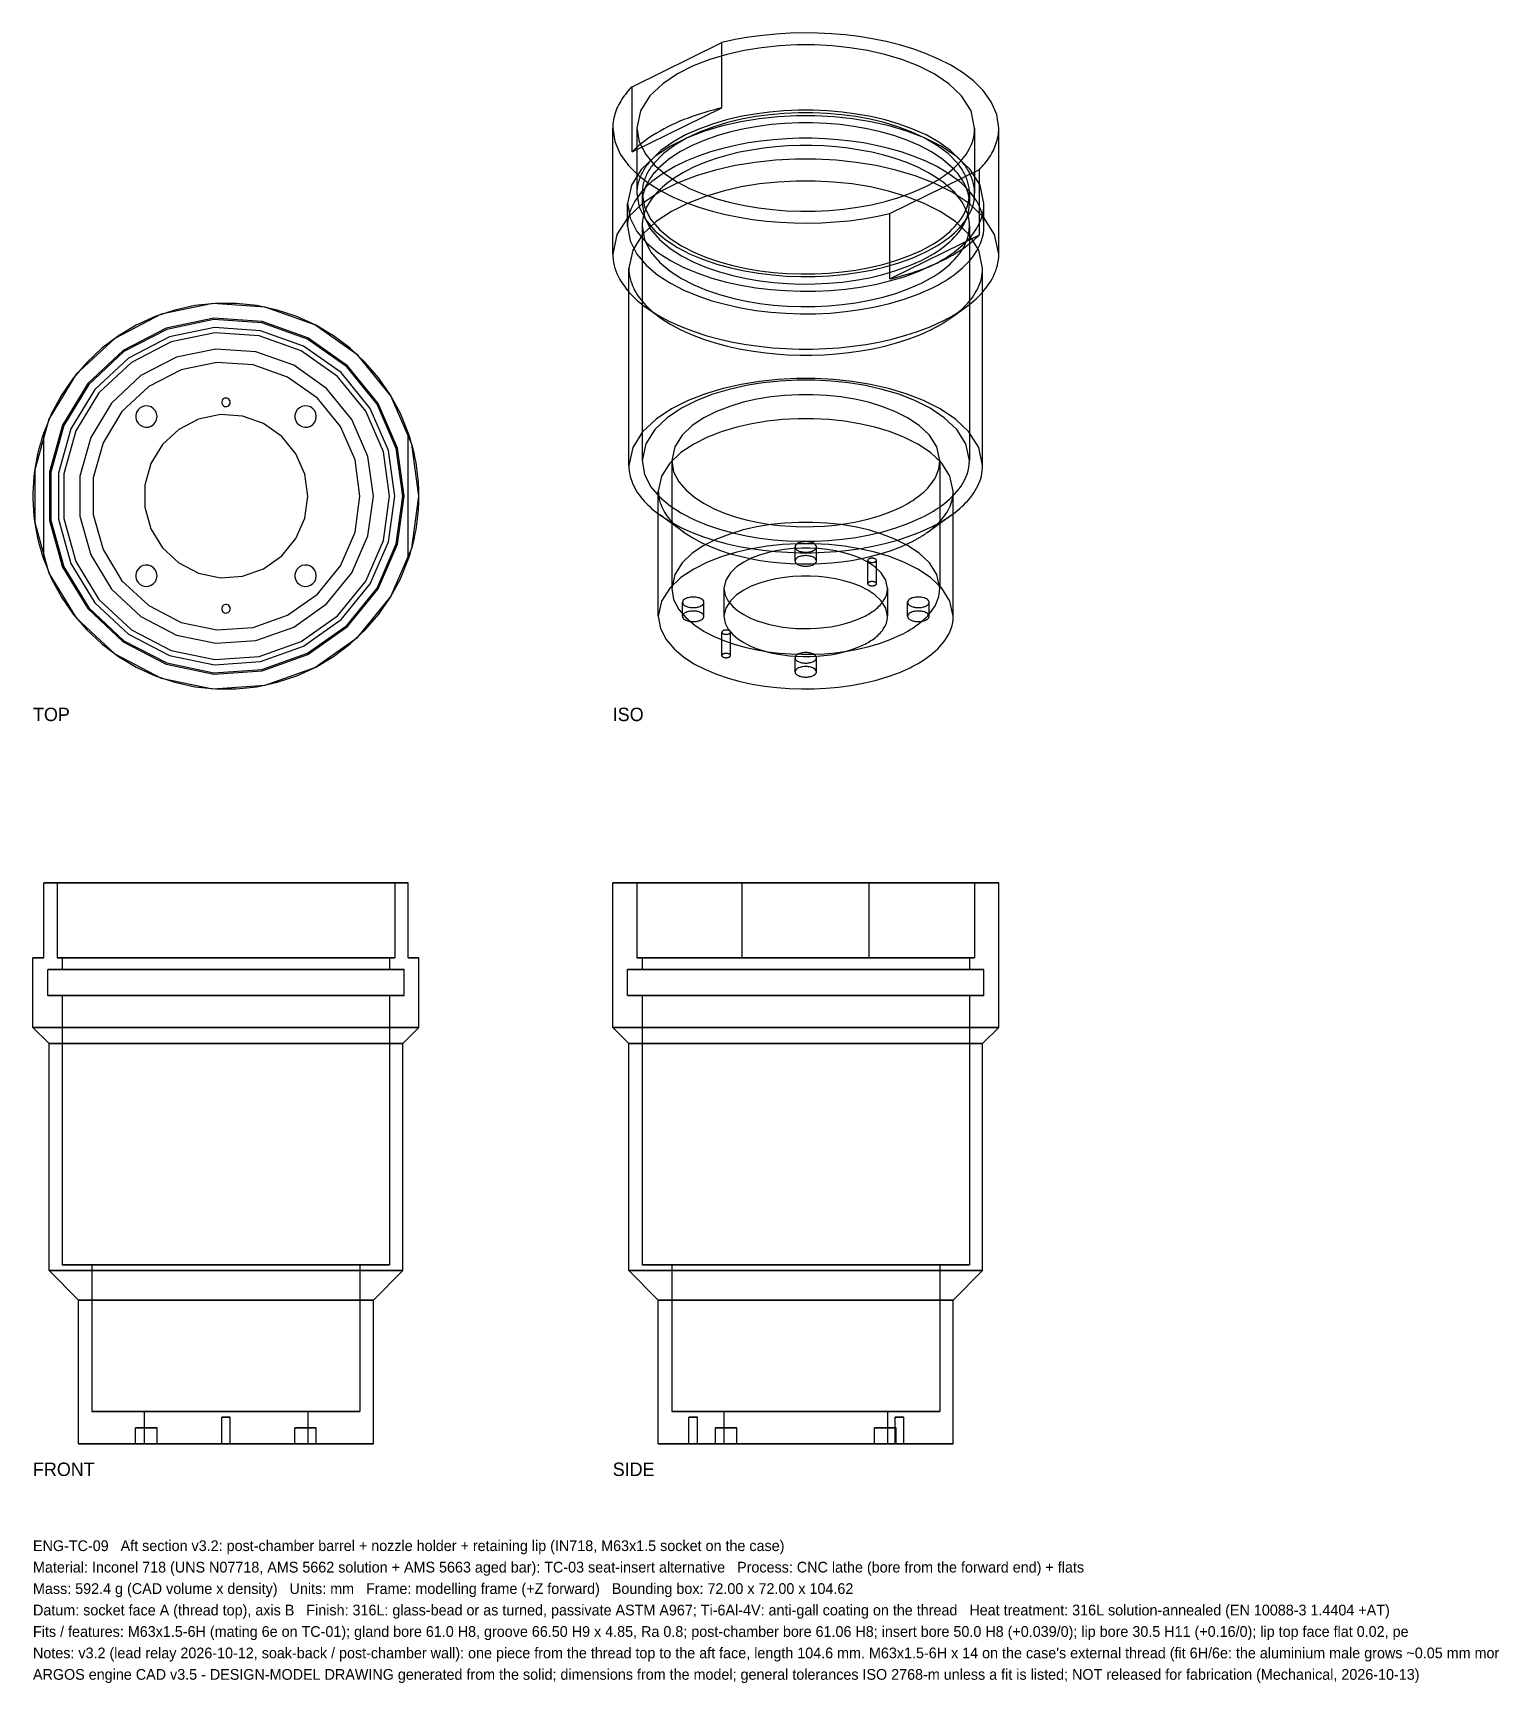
# Model space of a CAD drawing. Header units: millimetres. Extents: x 0 to 273, y -45 to 263.
import ezdxf

# ---------------------------------------------------------------- set-up
doc = ezdxf.new("R2010")
doc.units = ezdxf.units.MM
for name, color, linetype in [('FRONT_HIDDEN', 8, 'CONTINUOUS'), ('FRONT_VISIBLE', 7, 'Continuous'), ('ISO_HIDDEN', 8, 'CONTINUOUS'), ('ISO_VISIBLE', 7, 'Continuous'), ('SIDE_HIDDEN', 8, 'CONTINUOUS'), ('SIDE_VISIBLE', 7, 'Continuous'), ('TOP_HIDDEN', 8, 'CONTINUOUS'), ('TOP_VISIBLE', 7, 'Continuous')]:
    doc.layers.add(name, color=color, linetype=linetype)

msp = doc.modelspace()

# ---------------------------------------------------------------- texts
for s, p in [('ENG-TC-09   Aft section v3.2: post-chamber barrel + nozzle holder + retaining lip (IN718, M63x1.5 socket on the case)', (0, -20)), ('Material: Inconel 718 (UNS N07718, AMS 5662 solution + AMS 5663 aged bar): TC-03 seat-insert alternative   Process: CNC lathe (bore from the forward end) + flats', (0, -24)), ('Mass: 592.4 g (CAD volume x density)   Units: mm   Frame: modelling frame (+Z forward)   Bounding box: 72.00 x 72.00 x 104.62', (0, -28)), ('Datum: socket face A (thread top), axis B   Finish: 316L: glass-bead or as turned, passivate ASTM A967; Ti-6Al-4V: anti-gall coating on the thread   Heat treatment: 316L solution-annealed (EN 10088-3 1.4404 +AT)', (0, -32)), ('Fits / features: M63x1.5-6H (mating 6e on TC-01); gland bore 61.0 H8, groove 66.50 H9 x 4.85, Ra 0.8; post-chamber bore 61.06 H8; insert bore 50.0 H8 (+0.039/0); lip bore 30.5 H11 (+0.16/0); lip top face flat 0.02, pe', (0, -36)), ("Notes: v3.2 (lead relay 2026-10-12, soak-back / post-chamber wall): one piece from the thread top to the aft face, length 104.6 mm. M63x1.5-6H x 14 on the case's external thread (fit 6H/6e: the aluminium male grows ~0.05 mm mor", (0, -40)), ('ARGOS engine CAD v3.5 - DESIGN-MODEL DRAWING generated from the solid; dimensions from the model; general tolerances ISO 2768-m unless a fit is listed; NOT released for fabrication (Mechanical, 2026-10-13)', (0, -44))]:
    msp.add_text(s, height=2).set_placement(p)
at = {"layer": 'FRONT_VISIBLE'}
msp.add_text('FRONT', height=2.5, dxfattribs=at).set_placement((0, -6))
at = {"layer": 'ISO_VISIBLE'}
msp.add_text('ISO', height=2.5, dxfattribs=at).set_placement((108.15, 134.77))
at = {"layer": 'SIDE_VISIBLE'}
msp.add_text('SIDE', height=2.5, dxfattribs=at).set_placement((108.15, -6))
at = {"layer": 'TOP_VISIBLE'}
msp.add_text('TOP', height=2.5, dxfattribs=at).set_placement((0, 134.77))

# ---------------------------------------------------------------- linework, layer by layer
at = {"layer": 'FRONT_HIDDEN'}
for points in [[(70, 104.62), (67.04, 104.62), (64.09, 104.62), (61.13, 104.62), (58.17, 104.62), (55.22, 104.62), (52.26, 104.62), (49.3, 104.62), (46.35, 104.62), (43.39, 104.62), (40.43, 104.62), (37.48, 104.62), (34.52, 104.62), (31.57, 104.62), (28.61, 104.62), (25.65, 104.62), (22.7, 104.62), (19.74, 104.62), (16.78, 104.62), (13.83, 104.62), (10.87, 104.62), (7.91, 104.62), (4.96, 104.62), (2, 104.62)], [(2, 90.62), (2, 104.62)], [(67.51, 104.62), (64.77, 104.62), (62.03, 104.62), (59.29, 104.62), (56.55, 104.62), (53.81, 104.62), (51.07, 104.62), (48.33, 104.62), (45.59, 104.62), (42.85, 104.62), (40.11, 104.62), (37.37, 104.62), (34.63, 104.62), (31.89, 104.62), (29.15, 104.62), (26.41, 104.62), (23.67, 104.62), (20.93, 104.62), (18.19, 104.62), (15.45, 104.62), (12.71, 104.62), (9.97, 104.62), (7.23, 104.62), (4.49, 104.62)], [(4.49, 104.62), (7.23, 104.62), (9.97, 104.62), (12.71, 104.62), (15.45, 104.62), (18.19, 104.62), (20.93, 104.62), (23.67, 104.62), (26.41, 104.62), (29.15, 104.62), (31.89, 104.62), (34.63, 104.62), (37.37, 104.62), (40.11, 104.62), (42.85, 104.62), (45.59, 104.62), (48.33, 104.62), (51.07, 104.62), (53.81, 104.62), (56.55, 104.62), (59.29, 104.62), (62.03, 104.62), (64.77, 104.62), (67.51, 104.62)], [(4.49, 104.62), (4.49, 90.62)], [(67.51, 104.62), (67.51, 90.62)], [(70, 90.62), (70, 104.62)], [(2, 90.62), (1.91, 90.62), (1.83, 90.62), (1.74, 90.62), (1.65, 90.62), (1.57, 90.62), (1.48, 90.62), (1.39, 90.62), (1.3, 90.62), (1.22, 90.62), (1.13, 90.62), (1.04, 90.62), (0.96, 90.62), (0.87, 90.62), (0.78, 90.62), (0.7, 90.62), (0.61, 90.62), (0.52, 90.62), (0.43, 90.62), (0.35, 90.62), (0.26, 90.62), (0.17, 90.62), (0.09, 90.62), (0, 90.62)], [(67.51, 90.62), (64.77, 90.62), (62.03, 90.62), (59.29, 90.62), (56.55, 90.62), (53.81, 90.62), (51.07, 90.62), (48.33, 90.62), (45.59, 90.62), (42.85, 90.62), (40.11, 90.62), (37.37, 90.62), (34.63, 90.62), (31.89, 90.62), (29.15, 90.62), (26.41, 90.62), (23.67, 90.62), (20.93, 90.62), (18.19, 90.62), (15.45, 90.62), (12.71, 90.62), (9.97, 90.62), (7.23, 90.62), (4.49, 90.62)], [(4.49, 90.62), (7.23, 90.62), (9.97, 90.62), (12.71, 90.62), (15.45, 90.62), (18.19, 90.62), (20.93, 90.62), (23.67, 90.62), (26.41, 90.62), (29.15, 90.62), (31.89, 90.62), (34.63, 90.62), (37.37, 90.62), (40.11, 90.62), (42.85, 90.62), (45.59, 90.62), (48.33, 90.62), (51.07, 90.62), (53.81, 90.62), (56.55, 90.62), (59.29, 90.62), (62.03, 90.62), (64.77, 90.62), (67.51, 90.62)], [(66.53, 90.62), (63.88, 90.62), (61.22, 90.62), (58.57, 90.62), (55.91, 90.62), (53.26, 90.62), (50.6, 90.62), (47.95, 90.62), (45.29, 90.62), (42.64, 90.62), (39.98, 90.62), (37.33, 90.62), (34.67, 90.62), (32.02, 90.62), (29.36, 90.62), (26.71, 90.62), (24.05, 90.62), (21.4, 90.62), (18.74, 90.62), (16.09, 90.62), (13.43, 90.62), (10.78, 90.62), (8.12, 90.62), (5.47, 90.62)], [(5.47, 90.62), (8.12, 90.62), (10.78, 90.62), (13.43, 90.62), (16.09, 90.62), (18.74, 90.62), (21.4, 90.62), (24.05, 90.62), (26.71, 90.62), (29.36, 90.62), (32.02, 90.62), (34.67, 90.62), (37.33, 90.62), (39.98, 90.62), (42.64, 90.62), (45.29, 90.62), (47.95, 90.62), (50.6, 90.62), (53.26, 90.62), (55.91, 90.62), (58.57, 90.62), (61.22, 90.62), (63.88, 90.62), (66.53, 90.62)], [(5.47, 90.62), (5.47, 88.47)], [(66.53, 90.62), (66.53, 88.47)], [(72, 90.62), (71.91, 90.62), (71.83, 90.62), (71.74, 90.62), (71.65, 90.62), (71.57, 90.62), (71.48, 90.62), (71.39, 90.62), (71.3, 90.62), (71.22, 90.62), (71.13, 90.62), (71.04, 90.62), (70.96, 90.62), (70.87, 90.62), (70.78, 90.62), (70.7, 90.62), (70.61, 90.62), (70.52, 90.62), (70.43, 90.62), (70.35, 90.62), (70.26, 90.62), (70.17, 90.62), (70.09, 90.62), (70, 90.62)], [(69.25, 88.47), (66.36, 88.47), (63.47, 88.47), (60.58, 88.47), (57.68, 88.47), (54.79, 88.47), (51.9, 88.47), (49.01, 88.47), (46.12, 88.47), (43.23, 88.47), (40.34, 88.47), (37.45, 88.47), (34.55, 88.47), (31.66, 88.47), (28.77, 88.47), (25.88, 88.47), (22.99, 88.47), (20.1, 88.47), (17.21, 88.47), (14.32, 88.47), (11.42, 88.47), (8.53, 88.47), (5.64, 88.47), (2.75, 88.47)], [(2.75, 88.47), (5.64, 88.47), (8.53, 88.47), (11.42, 88.47), (14.32, 88.47), (17.21, 88.47), (20.1, 88.47), (22.99, 88.47), (25.88, 88.47), (28.77, 88.47), (31.66, 88.47), (34.55, 88.47), (37.45, 88.47), (40.34, 88.47), (43.23, 88.47), (46.12, 88.47), (49.01, 88.47), (51.9, 88.47), (54.79, 88.47), (57.68, 88.47), (60.58, 88.47), (63.47, 88.47), (66.36, 88.47), (69.25, 88.47)], [(2.75, 83.62), (2.75, 88.47)], [(66.53, 88.47), (63.88, 88.47), (61.22, 88.47), (58.57, 88.47), (55.91, 88.47), (53.26, 88.47), (50.6, 88.47), (47.95, 88.47), (45.29, 88.47), (42.64, 88.47), (39.98, 88.47), (37.33, 88.47), (34.67, 88.47), (32.02, 88.47), (29.36, 88.47), (26.71, 88.47), (24.05, 88.47), (21.4, 88.47), (18.74, 88.47), (16.09, 88.47), (13.43, 88.47), (10.78, 88.47), (8.12, 88.47), (5.47, 88.47)], [(5.47, 88.47), (8.12, 88.47), (10.78, 88.47), (13.43, 88.47), (16.09, 88.47), (18.74, 88.47), (21.4, 88.47), (24.05, 88.47), (26.71, 88.47), (29.36, 88.47), (32.02, 88.47), (34.67, 88.47), (37.33, 88.47), (39.98, 88.47), (42.64, 88.47), (45.29, 88.47), (47.95, 88.47), (50.6, 88.47), (53.26, 88.47), (55.91, 88.47), (58.57, 88.47), (61.22, 88.47), (63.88, 88.47), (66.53, 88.47)], [(69.25, 83.62), (69.25, 88.47)], [(69.25, 83.62), (66.36, 83.62), (63.47, 83.62), (60.58, 83.62), (57.68, 83.62), (54.79, 83.62), (51.9, 83.62), (49.01, 83.62), (46.12, 83.62), (43.23, 83.62), (40.34, 83.62), (37.45, 83.62), (34.55, 83.62), (31.66, 83.62), (28.77, 83.62), (25.88, 83.62), (22.99, 83.62), (20.1, 83.62), (17.21, 83.62), (14.32, 83.62), (11.42, 83.62), (8.53, 83.62), (5.64, 83.62), (2.75, 83.62)], [(2.75, 83.62), (5.64, 83.62), (8.53, 83.62), (11.42, 83.62), (14.32, 83.62), (17.21, 83.62), (20.1, 83.62), (22.99, 83.62), (25.88, 83.62), (28.77, 83.62), (31.66, 83.62), (34.55, 83.62), (37.45, 83.62), (40.34, 83.62), (43.23, 83.62), (46.12, 83.62), (49.01, 83.62), (51.9, 83.62), (54.79, 83.62), (57.68, 83.62), (60.58, 83.62), (63.47, 83.62), (66.36, 83.62), (69.25, 83.62)], [(66.53, 83.62), (63.88, 83.62), (61.22, 83.62), (58.57, 83.62), (55.91, 83.62), (53.26, 83.62), (50.6, 83.62), (47.95, 83.62), (45.29, 83.62), (42.64, 83.62), (39.98, 83.62), (37.33, 83.62), (34.67, 83.62), (32.02, 83.62), (29.36, 83.62), (26.71, 83.62), (24.05, 83.62), (21.4, 83.62), (18.74, 83.62), (16.09, 83.62), (13.43, 83.62), (10.78, 83.62), (8.12, 83.62), (5.47, 83.62)], [(5.47, 83.62), (8.12, 83.62), (10.78, 83.62), (13.43, 83.62), (16.09, 83.62), (18.74, 83.62), (21.4, 83.62), (24.05, 83.62), (26.71, 83.62), (29.36, 83.62), (32.02, 83.62), (34.67, 83.62), (37.33, 83.62), (39.98, 83.62), (42.64, 83.62), (45.29, 83.62), (47.95, 83.62), (50.6, 83.62), (53.26, 83.62), (55.91, 83.62), (58.57, 83.62), (61.22, 83.62), (63.88, 83.62), (66.53, 83.62)], [(5.47, 83.62), (5.47, 33.35)], [(66.53, 83.62), (66.53, 33.35)], [(72, 77.62), (68.87, 77.62), (65.74, 77.62), (62.61, 77.62), (59.48, 77.62), (56.35, 77.62), (53.22, 77.62), (50.09, 77.62), (46.96, 77.62), (43.83, 77.62), (40.7, 77.62), (37.57, 77.62), (34.43, 77.62), (31.3, 77.62), (28.17, 77.62), (25.04, 77.62), (21.91, 77.62), (18.78, 77.62), (15.65, 77.62), (12.52, 77.62), (9.39, 77.62), (6.26, 77.62), (3.13, 77.62), (0, 77.62)], [(69, 74.62), (66.13, 74.62), (63.26, 74.62), (60.39, 74.62), (57.52, 74.62), (54.65, 74.62), (51.78, 74.62), (48.91, 74.62), (46.04, 74.62), (43.17, 74.62), (40.3, 74.62), (37.43, 74.62), (34.57, 74.62), (31.7, 74.62), (28.83, 74.62), (25.96, 74.62), (23.09, 74.62), (20.22, 74.62), (17.35, 74.62), (14.48, 74.62), (11.61, 74.62), (8.74, 74.62), (5.87, 74.62), (3, 74.62)], [(69, 32.29), (66.13, 32.29), (63.26, 32.29), (60.39, 32.29), (57.52, 32.29), (54.65, 32.29), (51.78, 32.29), (48.91, 32.29), (46.04, 32.29), (43.17, 32.29), (40.3, 32.29), (37.43, 32.29), (34.57, 32.29), (31.7, 32.29), (28.83, 32.29), (25.96, 32.29), (23.09, 32.29), (20.22, 32.29), (17.35, 32.29), (14.48, 32.29), (11.61, 32.29), (8.74, 32.29), (5.87, 32.29), (3, 32.29)], [(66.53, 33.35), (63.88, 33.35), (61.22, 33.35), (58.57, 33.35), (55.91, 33.35), (53.26, 33.35), (50.6, 33.35), (47.95, 33.35), (45.29, 33.35), (42.64, 33.35), (39.98, 33.35), (37.33, 33.35), (34.67, 33.35), (32.02, 33.35), (29.36, 33.35), (26.71, 33.35), (24.05, 33.35), (21.4, 33.35), (18.74, 33.35), (16.09, 33.35), (13.43, 33.35), (10.78, 33.35), (8.12, 33.35), (5.47, 33.35)], [(5.47, 33.35), (8.12, 33.35), (10.78, 33.35), (13.43, 33.35), (16.09, 33.35), (18.74, 33.35), (21.4, 33.35), (24.05, 33.35), (26.71, 33.35), (29.36, 33.35), (32.02, 33.35), (34.67, 33.35), (37.33, 33.35), (39.98, 33.35), (42.64, 33.35), (45.29, 33.35), (47.95, 33.35), (50.6, 33.35), (53.26, 33.35), (55.91, 33.35), (58.57, 33.35), (61.22, 33.35), (63.88, 33.35), (66.53, 33.35)], [(61, 33.35), (58.83, 33.35), (56.65, 33.35), (54.48, 33.35), (52.3, 33.35), (50.13, 33.35), (47.96, 33.35), (45.78, 33.35), (43.61, 33.35), (41.43, 33.35), (39.26, 33.35), (37.09, 33.35), (34.91, 33.35), (32.74, 33.35), (30.57, 33.35), (28.39, 33.35), (26.22, 33.35), (24.04, 33.35), (21.87, 33.35), (19.7, 33.35), (17.52, 33.35), (15.35, 33.35), (13.17, 33.35), (11, 33.35)], [(11, 33.35), (13.17, 33.35), (15.35, 33.35), (17.52, 33.35), (19.7, 33.35), (21.87, 33.35), (24.04, 33.35), (26.22, 33.35), (28.39, 33.35), (30.57, 33.35), (32.74, 33.35), (34.91, 33.35), (37.09, 33.35), (39.26, 33.35), (41.43, 33.35), (43.61, 33.35), (45.78, 33.35), (47.96, 33.35), (50.13, 33.35), (52.3, 33.35), (54.48, 33.35), (56.65, 33.35), (58.83, 33.35), (61, 33.35)], [(11, 33.35), (11, 6)], [(61, 33.35), (61, 6)], [(63.5, 26.79), (61.11, 26.79), (58.72, 26.79), (56.33, 26.79), (53.93, 26.79), (51.54, 26.79), (49.15, 26.79), (46.76, 26.79), (44.37, 26.79), (41.98, 26.79), (39.59, 26.79), (37.2, 26.79), (34.8, 26.79), (32.41, 26.79), (30.02, 26.79), (27.63, 26.79), (25.24, 26.79), (22.85, 26.79), (20.46, 26.79), (18.07, 26.79), (15.67, 26.79), (13.28, 26.79), (10.89, 26.79), (8.5, 26.79)], [(61, 6), (58.83, 6), (56.65, 6), (54.48, 6), (52.3, 6), (50.13, 6), (47.96, 6), (45.78, 6), (43.61, 6), (41.43, 6), (39.26, 6), (37.09, 6), (34.91, 6), (32.74, 6), (30.57, 6), (28.39, 6), (26.22, 6), (24.04, 6), (21.87, 6), (19.7, 6), (17.52, 6), (15.35, 6), (13.17, 6), (11, 6)], [(11, 6), (13.17, 6), (15.35, 6), (17.52, 6), (19.7, 6), (21.87, 6), (24.04, 6), (26.22, 6), (28.39, 6), (30.57, 6), (32.74, 6), (34.91, 6), (37.09, 6), (39.26, 6), (41.43, 6), (43.61, 6), (45.78, 6), (47.96, 6), (50.13, 6), (52.3, 6), (54.48, 6), (56.65, 6), (58.83, 6), (61, 6)], [(51.25, 6), (49.92, 6), (48.6, 6), (47.27, 6), (45.95, 6), (44.62, 6), (43.29, 6), (41.97, 6), (40.64, 6), (39.32, 6), (37.99, 6), (36.66, 6), (35.34, 6), (34.01, 6), (32.68, 6), (31.36, 6), (30.03, 6), (28.71, 6), (27.38, 6), (26.05, 6), (24.73, 6), (23.4, 6), (22.08, 6), (20.75, 6)], [(20.75, 6), (22.08, 6), (23.4, 6), (24.73, 6), (26.05, 6), (27.38, 6), (28.71, 6), (30.03, 6), (31.36, 6), (32.68, 6), (34.01, 6), (35.34, 6), (36.66, 6), (37.99, 6), (39.32, 6), (40.64, 6), (41.97, 6), (43.29, 6), (44.62, 6), (45.95, 6), (47.27, 6), (48.6, 6), (49.92, 6), (51.25, 6)], [(20.75, 6), (20.75, 0)], [(36.8, 5), (36.73, 5), (36.66, 5), (36.59, 5), (36.52, 5), (36.45, 5), (36.38, 5), (36.31, 5), (36.24, 5), (36.17, 5), (36.1, 5), (36.03, 5), (35.97, 5), (35.9, 5), (35.83, 5), (35.76, 5), (35.69, 5), (35.62, 5), (35.55, 5), (35.48, 5), (35.41, 5), (35.34, 5), (35.27, 5), (35.2, 5)], [(35.2, 5), (35.27, 5), (35.34, 5), (35.41, 5), (35.48, 5), (35.55, 5), (35.62, 5), (35.69, 5), (35.76, 5), (35.83, 5), (35.9, 5), (35.97, 5), (36.03, 5), (36.1, 5), (36.17, 5), (36.24, 5), (36.31, 5), (36.38, 5), (36.45, 5), (36.52, 5), (36.59, 5), (36.66, 5), (36.73, 5), (36.8, 5)], [(36.8, 5), (36.73, 5), (36.66, 5), (36.59, 5), (36.52, 5), (36.45, 5), (36.38, 5), (36.31, 5), (36.24, 5), (36.17, 5), (36.1, 5), (36.03, 5), (35.97, 5), (35.9, 5), (35.83, 5), (35.76, 5), (35.69, 5), (35.62, 5), (35.55, 5), (35.48, 5), (35.41, 5), (35.34, 5), (35.27, 5), (35.2, 5)], [(35.2, 5), (35.27, 5), (35.34, 5), (35.41, 5), (35.48, 5), (35.55, 5), (35.62, 5), (35.69, 5), (35.76, 5), (35.83, 5), (35.9, 5), (35.97, 5), (36.03, 5), (36.1, 5), (36.17, 5), (36.24, 5), (36.31, 5), (36.38, 5), (36.45, 5), (36.52, 5), (36.59, 5), (36.66, 5), (36.73, 5), (36.8, 5)], [(35.2, 0), (35.2, 5)], [(35.2, 0), (35.2, 5)], [(36.8, 0), (36.8, 5)], [(36.8, 0), (36.8, 5)], [(51.25, 6), (51.25, 0)], [(63.5, 0), (61.11, 0), (58.72, 0), (56.33, 0), (53.93, 0), (51.54, 0), (49.15, 0), (46.76, 0), (44.37, 0), (41.98, 0), (39.59, 0), (37.2, 0), (34.8, 0), (32.41, 0), (30.02, 0), (27.63, 0), (25.24, 0), (22.85, 0), (20.46, 0), (18.07, 0), (15.67, 0), (13.28, 0), (10.89, 0), (8.5, 0)], [(23.15, 3), (22.98, 3), (22.8, 3), (22.63, 3), (22.46, 3), (22.28, 3), (22.11, 3), (21.93, 3), (21.76, 3), (21.59, 3), (21.41, 3), (21.24, 3), (21.06, 3), (20.89, 3), (20.72, 3), (20.54, 3), (20.37, 3), (20.19, 3), (20.02, 3), (19.85, 3), (19.67, 3), (19.5, 3), (19.32, 3), (19.15, 3)], [(19.15, 3), (19.32, 3), (19.5, 3), (19.67, 3), (19.85, 3), (20.02, 3), (20.19, 3), (20.37, 3), (20.54, 3), (20.72, 3), (20.89, 3), (21.06, 3), (21.24, 3), (21.41, 3), (21.59, 3), (21.76, 3), (21.93, 3), (22.11, 3), (22.28, 3), (22.46, 3), (22.63, 3), (22.8, 3), (22.98, 3), (23.15, 3)], [(23.15, 3), (22.98, 3), (22.8, 3), (22.63, 3), (22.46, 3), (22.28, 3), (22.11, 3), (21.93, 3), (21.76, 3), (21.59, 3), (21.41, 3), (21.24, 3), (21.06, 3), (20.89, 3), (20.72, 3), (20.54, 3), (20.37, 3), (20.19, 3), (20.02, 3), (19.85, 3), (19.67, 3), (19.5, 3), (19.32, 3), (19.15, 3)], [(19.15, 3), (19.32, 3), (19.5, 3), (19.67, 3), (19.85, 3), (20.02, 3), (20.19, 3), (20.37, 3), (20.54, 3), (20.72, 3), (20.89, 3), (21.06, 3), (21.24, 3), (21.41, 3), (21.59, 3), (21.76, 3), (21.93, 3), (22.11, 3), (22.28, 3), (22.46, 3), (22.63, 3), (22.8, 3), (22.98, 3), (23.15, 3)], [(19.15, 0), (19.15, 3)], [(19.15, 0), (19.15, 3)], [(23.15, 0), (22.98, 0), (22.8, 0), (22.63, 0), (22.46, 0), (22.28, 0), (22.11, 0), (21.93, 0), (21.76, 0), (21.59, 0), (21.41, 0), (21.24, 0), (21.06, 0), (20.89, 0), (20.72, 0), (20.54, 0), (20.37, 0), (20.19, 0), (20.02, 0), (19.85, 0), (19.67, 0), (19.5, 0), (19.32, 0), (19.15, 0)], [(19.15, 0), (19.32, 0), (19.5, 0), (19.67, 0), (19.85, 0), (20.02, 0), (20.19, 0), (20.37, 0), (20.54, 0), (20.72, 0), (20.89, 0), (21.06, 0), (21.24, 0), (21.41, 0), (21.59, 0), (21.76, 0), (21.93, 0), (22.11, 0), (22.28, 0), (22.46, 0), (22.63, 0), (22.8, 0), (22.98, 0), (23.15, 0)], [(23.15, 0), (22.98, 0), (22.8, 0), (22.63, 0), (22.46, 0), (22.28, 0), (22.11, 0), (21.93, 0), (21.76, 0), (21.59, 0), (21.41, 0), (21.24, 0), (21.06, 0), (20.89, 0), (20.72, 0), (20.54, 0), (20.37, 0), (20.19, 0), (20.02, 0), (19.85, 0), (19.67, 0), (19.5, 0), (19.32, 0), (19.15, 0)], [(19.15, 0), (19.32, 0), (19.5, 0), (19.67, 0), (19.85, 0), (20.02, 0), (20.19, 0), (20.37, 0), (20.54, 0), (20.72, 0), (20.89, 0), (21.06, 0), (21.24, 0), (21.41, 0), (21.59, 0), (21.76, 0), (21.93, 0), (22.11, 0), (22.28, 0), (22.46, 0), (22.63, 0), (22.8, 0), (22.98, 0), (23.15, 0)], [(51.25, 0), (49.92, 0), (48.6, 0), (47.27, 0), (45.95, 0), (44.62, 0), (43.29, 0), (41.97, 0), (40.64, 0), (39.32, 0), (37.99, 0), (36.66, 0), (35.34, 0), (34.01, 0), (32.68, 0), (31.36, 0), (30.03, 0), (28.71, 0), (27.38, 0), (26.05, 0), (24.73, 0), (23.4, 0), (22.08, 0), (20.75, 0)], [(20.75, 0), (22.08, 0), (23.4, 0), (24.73, 0), (26.05, 0), (27.38, 0), (28.71, 0), (30.03, 0), (31.36, 0), (32.68, 0), (34.01, 0), (35.34, 0), (36.66, 0), (37.99, 0), (39.32, 0), (40.64, 0), (41.97, 0), (43.29, 0), (44.62, 0), (45.95, 0), (47.27, 0), (48.6, 0), (49.92, 0), (51.25, 0)], [(23.15, 0), (23.15, 3)], [(23.15, 0), (23.15, 3)], [(36.8, 0), (36.73, 0), (36.66, 0), (36.59, 0), (36.52, 0), (36.45, 0), (36.38, 0), (36.31, 0), (36.24, 0), (36.17, 0), (36.1, 0), (36.03, 0), (35.97, 0), (35.9, 0), (35.83, 0), (35.76, 0), (35.69, 0), (35.62, 0), (35.55, 0), (35.48, 0), (35.41, 0), (35.34, 0), (35.27, 0), (35.2, 0)], [(35.2, 0), (35.27, 0), (35.34, 0), (35.41, 0), (35.48, 0), (35.55, 0), (35.62, 0), (35.69, 0), (35.76, 0), (35.83, 0), (35.9, 0), (35.97, 0), (36.03, 0), (36.1, 0), (36.17, 0), (36.24, 0), (36.31, 0), (36.38, 0), (36.45, 0), (36.52, 0), (36.59, 0), (36.66, 0), (36.73, 0), (36.8, 0)], [(36.8, 0), (36.73, 0), (36.66, 0), (36.59, 0), (36.52, 0), (36.45, 0), (36.38, 0), (36.31, 0), (36.24, 0), (36.17, 0), (36.1, 0), (36.03, 0), (35.97, 0), (35.9, 0), (35.83, 0), (35.76, 0), (35.69, 0), (35.62, 0), (35.55, 0), (35.48, 0), (35.41, 0), (35.34, 0), (35.27, 0), (35.2, 0)], [(35.2, 0), (35.27, 0), (35.34, 0), (35.41, 0), (35.48, 0), (35.55, 0), (35.62, 0), (35.69, 0), (35.76, 0), (35.83, 0), (35.9, 0), (35.97, 0), (36.03, 0), (36.1, 0), (36.17, 0), (36.24, 0), (36.31, 0), (36.38, 0), (36.45, 0), (36.52, 0), (36.59, 0), (36.66, 0), (36.73, 0), (36.8, 0)], [(52.85, 3), (52.68, 3), (52.5, 3), (52.33, 3), (52.15, 3), (51.98, 3), (51.81, 3), (51.63, 3), (51.46, 3), (51.28, 3), (51.11, 3), (50.94, 3), (50.76, 3), (50.59, 3), (50.41, 3), (50.24, 3), (50.07, 3), (49.89, 3), (49.72, 3), (49.54, 3), (49.37, 3), (49.2, 3), (49.02, 3), (48.85, 3)], [(48.85, 3), (49.02, 3), (49.2, 3), (49.37, 3), (49.54, 3), (49.72, 3), (49.89, 3), (50.07, 3), (50.24, 3), (50.41, 3), (50.59, 3), (50.76, 3), (50.94, 3), (51.11, 3), (51.28, 3), (51.46, 3), (51.63, 3), (51.81, 3), (51.98, 3), (52.15, 3), (52.33, 3), (52.5, 3), (52.68, 3), (52.85, 3)], [(52.85, 3), (52.68, 3), (52.5, 3), (52.33, 3), (52.15, 3), (51.98, 3), (51.81, 3), (51.63, 3), (51.46, 3), (51.28, 3), (51.11, 3), (50.94, 3), (50.76, 3), (50.59, 3), (50.41, 3), (50.24, 3), (50.07, 3), (49.89, 3), (49.72, 3), (49.54, 3), (49.37, 3), (49.2, 3), (49.02, 3), (48.85, 3)], [(48.85, 3), (49.02, 3), (49.2, 3), (49.37, 3), (49.54, 3), (49.72, 3), (49.89, 3), (50.07, 3), (50.24, 3), (50.41, 3), (50.59, 3), (50.76, 3), (50.94, 3), (51.11, 3), (51.28, 3), (51.46, 3), (51.63, 3), (51.81, 3), (51.98, 3), (52.15, 3), (52.33, 3), (52.5, 3), (52.68, 3), (52.85, 3)], [(48.85, 0), (48.85, 3)], [(48.85, 0), (48.85, 3)], [(52.85, 0), (52.68, 0), (52.5, 0), (52.33, 0), (52.15, 0), (51.98, 0), (51.81, 0), (51.63, 0), (51.46, 0), (51.28, 0), (51.11, 0), (50.94, 0), (50.76, 0), (50.59, 0), (50.41, 0), (50.24, 0), (50.07, 0), (49.89, 0), (49.72, 0), (49.54, 0), (49.37, 0), (49.2, 0), (49.02, 0), (48.85, 0)], [(48.85, 0), (49.02, 0), (49.2, 0), (49.37, 0), (49.54, 0), (49.72, 0), (49.89, 0), (50.07, 0), (50.24, 0), (50.41, 0), (50.59, 0), (50.76, 0), (50.94, 0), (51.11, 0), (51.28, 0), (51.46, 0), (51.63, 0), (51.81, 0), (51.98, 0), (52.15, 0), (52.33, 0), (52.5, 0), (52.68, 0), (52.85, 0)], [(52.85, 0), (52.68, 0), (52.5, 0), (52.33, 0), (52.15, 0), (51.98, 0), (51.81, 0), (51.63, 0), (51.46, 0), (51.28, 0), (51.11, 0), (50.94, 0), (50.76, 0), (50.59, 0), (50.41, 0), (50.24, 0), (50.07, 0), (49.89, 0), (49.72, 0), (49.54, 0), (49.37, 0), (49.2, 0), (49.02, 0), (48.85, 0)], [(48.85, 0), (49.02, 0), (49.2, 0), (49.37, 0), (49.54, 0), (49.72, 0), (49.89, 0), (50.07, 0), (50.24, 0), (50.41, 0), (50.59, 0), (50.76, 0), (50.94, 0), (51.11, 0), (51.28, 0), (51.46, 0), (51.63, 0), (51.81, 0), (51.98, 0), (52.15, 0), (52.33, 0), (52.5, 0), (52.68, 0), (52.85, 0)], [(52.85, 0), (52.85, 3)], [(52.85, 0), (52.85, 3)]]:
    msp.add_lwpolyline(points, dxfattribs=at)
at = {"layer": 'FRONT_VISIBLE'}
for points in [[(2, 90.62), (2, 104.62)], [(2, 104.62), (4.96, 104.62), (7.91, 104.62), (10.87, 104.62), (13.83, 104.62), (16.78, 104.62), (19.74, 104.62), (22.7, 104.62), (25.65, 104.62), (28.61, 104.62), (31.57, 104.62), (34.52, 104.62), (37.48, 104.62), (40.43, 104.62), (43.39, 104.62), (46.35, 104.62), (49.3, 104.62), (52.26, 104.62), (55.22, 104.62), (58.17, 104.62), (61.13, 104.62), (64.09, 104.62), (67.04, 104.62), (70, 104.62)], [(70, 90.62), (70, 104.62)], [(0, 90.62), (0.09, 90.62), (0.17, 90.62), (0.26, 90.62), (0.35, 90.62), (0.43, 90.62), (0.52, 90.62), (0.61, 90.62), (0.7, 90.62), (0.78, 90.62), (0.87, 90.62), (0.96, 90.62), (1.04, 90.62), (1.13, 90.62), (1.22, 90.62), (1.3, 90.62), (1.39, 90.62), (1.48, 90.62), (1.57, 90.62), (1.65, 90.62), (1.74, 90.62), (1.83, 90.62), (1.91, 90.62), (2, 90.62)], [(0, 77.62), (0, 90.62)], [(70, 90.62), (70.09, 90.62), (70.17, 90.62), (70.26, 90.62), (70.35, 90.62), (70.43, 90.62), (70.52, 90.62), (70.61, 90.62), (70.7, 90.62), (70.78, 90.62), (70.87, 90.62), (70.96, 90.62), (71.04, 90.62), (71.13, 90.62), (71.22, 90.62), (71.3, 90.62), (71.39, 90.62), (71.48, 90.62), (71.57, 90.62), (71.65, 90.62), (71.74, 90.62), (71.83, 90.62), (71.91, 90.62), (72, 90.62)], [(72, 77.62), (72, 90.62)], [(0, 77.62), (3.13, 77.62), (6.26, 77.62), (9.39, 77.62), (12.52, 77.62), (15.65, 77.62), (18.78, 77.62), (21.91, 77.62), (25.04, 77.62), (28.17, 77.62), (31.3, 77.62), (34.43, 77.62), (37.57, 77.62), (40.7, 77.62), (43.83, 77.62), (46.96, 77.62), (50.09, 77.62), (53.22, 77.62), (56.35, 77.62), (59.48, 77.62), (62.61, 77.62), (65.74, 77.62), (68.87, 77.62), (72, 77.62)], [(3, 74.62), (0, 77.62)], [(69, 74.62), (72, 77.62)], [(3, 74.62), (5.87, 74.62), (8.74, 74.62), (11.61, 74.62), (14.48, 74.62), (17.35, 74.62), (20.22, 74.62), (23.09, 74.62), (25.96, 74.62), (28.83, 74.62), (31.7, 74.62), (34.57, 74.62), (37.43, 74.62), (40.3, 74.62), (43.17, 74.62), (46.04, 74.62), (48.91, 74.62), (51.78, 74.62), (54.65, 74.62), (57.52, 74.62), (60.39, 74.62), (63.26, 74.62), (66.13, 74.62), (69, 74.62)], [(3, 32.29), (3, 74.62)], [(69, 32.29), (69, 74.62)], [(3, 32.29), (5.87, 32.29), (8.74, 32.29), (11.61, 32.29), (14.48, 32.29), (17.35, 32.29), (20.22, 32.29), (23.09, 32.29), (25.96, 32.29), (28.83, 32.29), (31.7, 32.29), (34.57, 32.29), (37.43, 32.29), (40.3, 32.29), (43.17, 32.29), (46.04, 32.29), (48.91, 32.29), (51.78, 32.29), (54.65, 32.29), (57.52, 32.29), (60.39, 32.29), (63.26, 32.29), (66.13, 32.29), (69, 32.29)], [(8.5, 26.79), (3, 32.29)], [(63.5, 26.79), (69, 32.29)], [(8.5, 26.79), (10.89, 26.79), (13.28, 26.79), (15.67, 26.79), (18.07, 26.79), (20.46, 26.79), (22.85, 26.79), (25.24, 26.79), (27.63, 26.79), (30.02, 26.79), (32.41, 26.79), (34.8, 26.79), (37.2, 26.79), (39.59, 26.79), (41.98, 26.79), (44.37, 26.79), (46.76, 26.79), (49.15, 26.79), (51.54, 26.79), (53.93, 26.79), (56.33, 26.79), (58.72, 26.79), (61.11, 26.79), (63.5, 26.79)], [(8.5, 0), (8.5, 26.79)], [(63.5, 0), (63.5, 26.79)], [(8.5, 0), (10.89, 0), (13.28, 0), (15.67, 0), (18.07, 0), (20.46, 0), (22.85, 0), (25.24, 0), (27.63, 0), (30.02, 0), (32.41, 0), (34.8, 0), (37.2, 0), (39.59, 0), (41.98, 0), (44.37, 0), (46.76, 0), (49.15, 0), (51.54, 0), (53.93, 0), (56.33, 0), (58.72, 0), (61.11, 0), (63.5, 0)]]:
    msp.add_lwpolyline(points, dxfattribs=at)
at = {"layer": 'ISO_HIDDEN'}
for points in [[(128.48, 249.14), (128.48, 261.32)], [(111.75, 240.9), (111.75, 253.08)], [(177.4, 231.31), (176.68, 234.7), (174.82, 237.63), (172.3, 240.03), (169.4, 241.96), (166.28, 243.53), (163.03, 244.78), (159.69, 245.78), (156.29, 246.55), (152.85, 247.11), (149.38, 247.48), (145.9, 247.66), (142.41, 247.66), (138.93, 247.48), (135.46, 247.11), (132.02, 246.55), (128.62, 245.78), (125.28, 244.78), (122.02, 243.53), (118.91, 241.96), (116.01, 240.03), (113.48, 237.63), (111.62, 234.7), (110.9, 231.31)], [(128.48, 249.14), (127.68, 248.94), (126.89, 248.73), (126.1, 248.51), (125.31, 248.28), (124.53, 248.04), (123.75, 247.78), (122.97, 247.51), (122.2, 247.23), (121.44, 246.93), (120.68, 246.62), (119.92, 246.29), (119.18, 245.95), (118.44, 245.59), (117.71, 245.21), (116.99, 244.81), (116.28, 244.4), (115.59, 243.97), (114.9, 243.51), (114.23, 243.04), (113.58, 242.54), (112.95, 242.02), (112.33, 241.47), (111.75, 240.9)], [(111.75, 240.9), (128.48, 249.14)], [(112.64, 245.37), (112.64, 233.18)], [(175.66, 245.37), (175.66, 233.18)], [(180.15, 221.86), (179.38, 225.53), (177.36, 228.71), (174.63, 231.3), (171.49, 233.4), (168.12, 235.09), (164.59, 236.46), (160.98, 237.54), (157.29, 238.37), (153.57, 238.97), (149.81, 239.37), (146.04, 239.57), (142.27, 239.57), (138.5, 239.37), (134.74, 238.97), (131.01, 238.37), (127.33, 237.54), (123.71, 236.46), (120.19, 235.09), (116.82, 233.4), (113.68, 231.3), (110.95, 228.71), (108.93, 225.53), (108.15, 221.86)], [(117.65, 236.97), (117.2, 236.67), (116.76, 236.36), (116.32, 236.04), (115.89, 235.71), (115.47, 235.37), (115.06, 235.01), (114.66, 234.64), (114.27, 234.27), (113.9, 233.87), (113.53, 233.47), (113.19, 233.05), (112.86, 232.62), (112.55, 232.17), (112.26, 231.71), (111.99, 231.24), (111.75, 230.76), (111.54, 230.26), (111.35, 229.75), (111.19, 229.23), (111.07, 228.7), (110.98, 228.17), (110.92, 227.63), (110.9, 227.09)], [(115.18, 239.27), (114.99, 239.05), (114.8, 238.82), (114.62, 238.59), (114.45, 238.35), (114.28, 238.11), (114.12, 237.87), (113.96, 237.62), (113.81, 237.37), (113.67, 237.11), (113.54, 236.85), (113.41, 236.59), (113.3, 236.32), (113.19, 236.04), (113.09, 235.77), (113, 235.49), (112.91, 235.21), (112.84, 234.92), (112.78, 234.64), (112.73, 234.35), (112.69, 234.06), (112.67, 233.77), (112.65, 233.47), (112.64, 233.18)], [(115.73, 238.67), (115.57, 238.46), (115.42, 238.25), (115.26, 238.04), (115.12, 237.83), (114.98, 237.61), (114.84, 237.38), (114.71, 237.16), (114.59, 236.93), (114.47, 236.7), (114.36, 236.46), (114.26, 236.22), (114.16, 235.98), (114.07, 235.73), (113.99, 235.49), (113.91, 235.24), (113.85, 234.99), (113.79, 234.73), (113.74, 234.48), (113.7, 234.22), (113.67, 233.96), (113.64, 233.7), (113.63, 233.44), (113.62, 233.18)], [(116.63, 237.81), (116.41, 237.58), (116.19, 237.34), (115.98, 237.1), (115.78, 236.86), (115.58, 236.61), (115.39, 236.35), (115.21, 236.09), (115.03, 235.82), (114.87, 235.55), (114.71, 235.27), (114.55, 234.99), (114.41, 234.7), (114.28, 234.41), (114.16, 234.12), (114.05, 233.82), (113.95, 233.51), (113.87, 233.21), (113.79, 232.89), (113.73, 232.58), (113.69, 232.26), (113.65, 231.95), (113.63, 231.63), (113.62, 231.31)], [(177.4, 227.09), (177.39, 227.63), (177.33, 228.17), (177.24, 228.7), (177.12, 229.23), (176.96, 229.75), (176.77, 230.26), (176.56, 230.76), (176.32, 231.24), (176.05, 231.71), (175.76, 232.17), (175.45, 232.62), (175.12, 233.05), (174.77, 233.47), (174.41, 233.87), (174.04, 234.27), (173.65, 234.64), (173.25, 235.01), (172.84, 235.37), (172.42, 235.71), (171.99, 236.04), (171.55, 236.36), (171.11, 236.67), (170.66, 236.97)], [(174.68, 231.31), (174.68, 231.63), (174.66, 231.95), (174.62, 232.26), (174.57, 232.58), (174.51, 232.89), (174.44, 233.21), (174.35, 233.51), (174.26, 233.82), (174.15, 234.12), (174.03, 234.41), (173.9, 234.7), (173.75, 234.99), (173.6, 235.27), (173.44, 235.55), (173.28, 235.82), (173.1, 236.09), (172.92, 236.35), (172.73, 236.61), (172.53, 236.86), (172.32, 237.1), (172.11, 237.34), (171.9, 237.58), (171.68, 237.81)], [(174.68, 233.18), (174.68, 233.44), (174.67, 233.7), (174.64, 233.96), (174.61, 234.22), (174.57, 234.48), (174.52, 234.73), (174.46, 234.99), (174.4, 235.24), (174.32, 235.49), (174.24, 235.73), (174.15, 235.98), (174.05, 236.22), (173.95, 236.46), (173.84, 236.7), (173.72, 236.93), (173.6, 237.16), (173.47, 237.38), (173.33, 237.61), (173.19, 237.83), (173.04, 238.04), (172.89, 238.25), (172.74, 238.46), (172.58, 238.67)], [(175.66, 233.18), (175.66, 233.47), (175.64, 233.77), (175.61, 234.06), (175.58, 234.35), (175.53, 234.64), (175.46, 234.92), (175.39, 235.21), (175.31, 235.49), (175.22, 235.77), (175.12, 236.04), (175.01, 236.32), (174.9, 236.59), (174.77, 236.85), (174.64, 237.11), (174.49, 237.37), (174.35, 237.62), (174.19, 237.87), (174.03, 238.11), (173.86, 238.35), (173.69, 238.59), (173.51, 238.82), (173.32, 239.05), (173.13, 239.27)], [(177.15, 219.25), (176.44, 222.62), (174.59, 225.53), (172.09, 227.91), (169.21, 229.83), (166.12, 231.38), (162.89, 232.63), (159.58, 233.62), (156.2, 234.38), (152.78, 234.94), (149.34, 235.3), (145.89, 235.48), (142.42, 235.48), (138.97, 235.3), (135.53, 234.94), (132.11, 234.38), (128.73, 233.62), (125.42, 232.63), (122.19, 231.38), (119.1, 229.83), (116.22, 227.91), (113.71, 225.53), (111.87, 222.62), (111.15, 219.25)], [(119.31, 235.82), (118.92, 235.55), (118.55, 235.27), (118.17, 234.98), (117.81, 234.68), (117.45, 234.37), (117.1, 234.06), (116.77, 233.73), (116.44, 233.39), (116.12, 233.04), (115.82, 232.68), (115.53, 232.31), (115.25, 231.93), (114.99, 231.53), (114.75, 231.13), (114.53, 230.71), (114.32, 230.29), (114.15, 229.85), (113.99, 229.41), (113.86, 228.95), (113.76, 228.49), (113.68, 228.03), (113.64, 227.56), (113.62, 227.09)], [(174.68, 227.09), (174.67, 227.56), (174.62, 228.03), (174.55, 228.49), (174.45, 228.95), (174.32, 229.41), (174.16, 229.85), (173.98, 230.29), (173.78, 230.71), (173.56, 231.13), (173.32, 231.53), (173.06, 231.93), (172.78, 232.31), (172.49, 232.68), (172.19, 233.04), (171.87, 233.39), (171.54, 233.73), (171.21, 234.06), (170.86, 234.37), (170.5, 234.68), (170.14, 234.98), (169.76, 235.27), (169.38, 235.55), (169, 235.82)], [(110.9, 231.31), (111.37, 228.57), (112.64, 226.08), (114.45, 223.95), (116.59, 222.16), (118.93, 220.64), (121.42, 219.36), (124, 218.29), (126.65, 217.39), (129.34, 216.65), (132.07, 216.06), (134.83, 215.59), (137.61, 215.26), (140.39, 215.04), (143.19, 214.94), (145.98, 214.96), (148.77, 215.1), (151.56, 215.35), (154.33, 215.72), (157.08, 216.22), (159.8, 216.86), (162.48, 217.65), (165.11, 218.6), (167.67, 219.73)], [(110.9, 227.09), (110.9, 231.31)], [(112.64, 233.18), (113.09, 230.58), (114.29, 228.23), (116, 226.21), (118.03, 224.51), (120.25, 223.07), (122.61, 221.86), (125.05, 220.84), (127.56, 219.99), (130.12, 219.29), (132.71, 218.73), (135.32, 218.29), (137.95, 217.97), (140.59, 217.76), (143.24, 217.67), (145.89, 217.69), (148.53, 217.82), (151.17, 218.05), (153.8, 218.41), (156.4, 218.89), (158.98, 219.49), (161.52, 220.23), (164.01, 221.13), (166.44, 222.21)], [(113.62, 233.18), (114.06, 230.66), (115.22, 228.38), (116.88, 226.43), (118.84, 224.78), (121, 223.38), (123.28, 222.21), (125.65, 221.22), (128.08, 220.4), (130.55, 219.72), (133.06, 219.18), (135.59, 218.75), (138.14, 218.44), (140.7, 218.24), (143.27, 218.15), (145.83, 218.17), (148.4, 218.29), (150.95, 218.53), (153.5, 218.87), (156.02, 219.33), (158.52, 219.92), (160.98, 220.64), (163.4, 221.51), (165.74, 222.55)], [(113.62, 233.18), (113.62, 231.31)], [(113.62, 231.31), (114.06, 228.79), (115.22, 226.51), (116.88, 224.56), (118.84, 222.9), (121, 221.51), (123.28, 220.34), (125.65, 219.35), (128.08, 218.53), (130.55, 217.85), (133.06, 217.3), (135.59, 216.88), (138.14, 216.57), (140.7, 216.37), (143.27, 216.28), (145.83, 216.3), (148.4, 216.42), (150.95, 216.65), (153.5, 217), (156.02, 217.46), (158.52, 218.04), (160.98, 218.77), (163.4, 219.64), (165.74, 220.68)], [(165.74, 222.55), (166.31, 222.84), (166.87, 223.14), (167.42, 223.45), (167.97, 223.77), (168.51, 224.11), (169.03, 224.47), (169.55, 224.84), (170.06, 225.22), (170.55, 225.62), (171.02, 226.04), (171.49, 226.48), (171.93, 226.94), (172.35, 227.41), (172.75, 227.91), (173.12, 228.42), (173.46, 228.96), (173.76, 229.52), (174.03, 230.09), (174.26, 230.69), (174.44, 231.29), (174.58, 231.92), (174.66, 232.55), (174.68, 233.18)], [(165.74, 220.68), (166.31, 220.97), (166.87, 221.26), (167.42, 221.58), (167.97, 221.9), (168.51, 222.24), (169.03, 222.6), (169.55, 222.97), (170.06, 223.35), (170.55, 223.75), (171.02, 224.17), (171.49, 224.61), (171.93, 225.07), (172.35, 225.54), (172.75, 226.04), (173.12, 226.55), (173.46, 227.09), (173.76, 227.65), (174.03, 228.22), (174.26, 228.81), (174.44, 229.42), (174.58, 230.04), (174.66, 230.67), (174.68, 231.31)], [(166.44, 222.21), (167.02, 222.51), (167.6, 222.81), (168.17, 223.14), (168.73, 223.47), (169.29, 223.82), (169.83, 224.19), (170.37, 224.57), (170.89, 224.97), (171.39, 225.38), (171.89, 225.81), (172.36, 226.27), (172.82, 226.74), (173.25, 227.23), (173.66, 227.74), (174.05, 228.27), (174.4, 228.83), (174.71, 229.4), (174.99, 229.99), (175.23, 230.61), (175.42, 231.23), (175.55, 231.87), (175.64, 232.52), (175.66, 233.18)], [(167.67, 219.73), (168.28, 220.04), (168.89, 220.37), (169.5, 220.71), (170.09, 221.06), (170.68, 221.43), (171.25, 221.82), (171.81, 222.22), (172.36, 222.64), (172.9, 223.08), (173.42, 223.54), (173.92, 224.01), (174.4, 224.51), (174.86, 225.03), (175.29, 225.57), (175.7, 226.13), (176.07, 226.71), (176.4, 227.32), (176.7, 227.95), (176.94, 228.59), (177.14, 229.25), (177.29, 229.93), (177.37, 230.62), (177.4, 231.31)], [(174.68, 233.18), (174.68, 231.31)], [(177.4, 227.09), (177.4, 231.31)], [(110.9, 227.09), (111.37, 224.34), (112.64, 221.86), (114.45, 219.73), (116.59, 217.93), (118.93, 216.42), (121.42, 215.14), (124, 214.07), (126.65, 213.17), (129.34, 212.43), (132.07, 211.83), (134.83, 211.37), (137.61, 211.04), (140.39, 210.82), (143.19, 210.72), (145.98, 210.74), (148.77, 210.87), (151.56, 211.13), (154.33, 211.5), (157.08, 212), (159.8, 212.64), (162.48, 213.43), (165.11, 214.38), (167.67, 215.51)], [(113.62, 227.09), (114.06, 224.57), (115.22, 222.29), (116.88, 220.33), (118.84, 218.68), (121, 217.29), (123.28, 216.12), (125.65, 215.13), (128.08, 214.31), (130.55, 213.63), (133.06, 213.08), (135.59, 212.66), (138.14, 212.35), (140.7, 212.15), (143.27, 212.06), (145.83, 212.08), (148.4, 212.2), (150.95, 212.43), (153.5, 212.78), (156.02, 213.24), (158.52, 213.82), (160.98, 214.54), (163.4, 215.42), (165.74, 216.46)], [(113.62, 227.09), (113.62, 183.34)], [(165.74, 216.46), (166.31, 216.74), (166.87, 217.04), (167.42, 217.36), (167.97, 217.68), (168.51, 218.02), (169.03, 218.37), (169.55, 218.74), (170.06, 219.13), (170.55, 219.53), (171.02, 219.95), (171.49, 220.39), (171.93, 220.84), (172.35, 221.32), (172.75, 221.82), (173.12, 222.33), (173.46, 222.87), (173.76, 223.42), (174.03, 224), (174.26, 224.59), (174.44, 225.2), (174.58, 225.82), (174.66, 226.45), (174.68, 227.09)], [(167.67, 215.51), (168.28, 215.82), (168.89, 216.15), (169.5, 216.49), (170.09, 216.84), (170.68, 217.21), (171.25, 217.6), (171.81, 218), (172.36, 218.42), (172.9, 218.86), (173.42, 219.32), (173.92, 219.79), (174.4, 220.29), (174.86, 220.81), (175.29, 221.35), (175.7, 221.91), (176.07, 222.49), (176.4, 223.1), (176.7, 223.72), (176.94, 224.37), (177.14, 225.03), (177.29, 225.71), (177.37, 226.4), (177.4, 227.09)], [(174.68, 227.09), (174.68, 183.34)], [(111.15, 219.25), (111.17, 218.76), (111.21, 218.27), (111.29, 217.79), (111.39, 217.31), (111.52, 216.84), (111.68, 216.37), (111.86, 215.92), (112.06, 215.47), (112.29, 215.03), (112.53, 214.61), (112.79, 214.2), (113.07, 213.79), (113.37, 213.4), (113.68, 213.02), (114, 212.65), (114.34, 212.29), (114.68, 211.94), (115.04, 211.61), (115.4, 211.28), (115.78, 210.96), (116.16, 210.65), (116.55, 210.35), (116.94, 210.06)], [(111.15, 214.78), (111.15, 219.25)], [(171.37, 210.06), (171.76, 210.35), (172.15, 210.65), (172.53, 210.96), (172.91, 211.28), (173.27, 211.61), (173.63, 211.94), (173.97, 212.29), (174.31, 212.65), (174.63, 213.02), (174.94, 213.4), (175.23, 213.79), (175.51, 214.2), (175.78, 214.61), (176.02, 215.03), (176.25, 215.47), (176.45, 215.92), (176.63, 216.37), (176.79, 216.84), (176.92, 217.31), (177.02, 217.79), (177.09, 218.27), (177.14, 218.76), (177.15, 219.25)], [(177.15, 214.78), (177.15, 219.25)], [(177.15, 182.41), (176.44, 185.77), (174.59, 188.69), (172.09, 191.06), (169.21, 192.98), (166.12, 194.54), (162.89, 195.79), (159.58, 196.78), (156.2, 197.54), (152.78, 198.09), (149.34, 198.46), (145.89, 198.64), (142.42, 198.64), (138.97, 198.46), (135.53, 198.09), (132.11, 197.54), (128.73, 196.78), (125.42, 195.79), (122.19, 194.54), (119.1, 192.98), (116.22, 191.06), (113.71, 188.69), (111.87, 185.77), (111.15, 182.41)], [(174.68, 183.34), (174.02, 186.45), (172.32, 189.14), (170, 191.34), (167.33, 193.12), (164.47, 194.56), (161.49, 195.71), (158.42, 196.63), (155.3, 197.33), (152.14, 197.85), (148.95, 198.18), (145.76, 198.35), (142.55, 198.35), (139.36, 198.18), (136.17, 197.85), (133.01, 197.33), (129.89, 196.63), (126.82, 195.71), (123.83, 194.56), (120.97, 193.12), (118.31, 191.34), (115.99, 189.14), (114.29, 186.45), (113.62, 183.34)], [(169.15, 183.34), (168.61, 185.89), (167.21, 188.09), (165.31, 189.89), (163.14, 191.35), (160.79, 192.52), (158.35, 193.47), (155.84, 194.22), (153.28, 194.8), (150.69, 195.22), (148.08, 195.49), (145.47, 195.63), (142.84, 195.63), (140.23, 195.49), (137.62, 195.22), (135.03, 194.8), (132.47, 194.22), (129.96, 193.47), (127.52, 192.52), (125.17, 191.35), (122.99, 189.89), (121.09, 188.09), (119.7, 185.89), (119.15, 183.34)], [(171.65, 177.62), (171.06, 180.43), (169.52, 182.85), (167.43, 184.83), (165.03, 186.43), (162.46, 187.73), (159.77, 188.77), (157.01, 189.59), (154.19, 190.23), (151.35, 190.69), (148.48, 191), (145.6, 191.14), (142.71, 191.14), (139.83, 191), (136.96, 190.69), (134.12, 190.23), (131.3, 189.59), (128.54, 188.77), (125.85, 187.73), (123.27, 186.43), (120.88, 184.83), (118.79, 182.85), (117.25, 180.43), (116.65, 177.62)], [(113.62, 183.34), (114.06, 180.82), (115.22, 178.54), (116.88, 176.59), (118.84, 174.93), (121, 173.54), (123.28, 172.37), (125.65, 171.38), (128.08, 170.56), (130.55, 169.88), (133.06, 169.33), (135.59, 168.91), (138.14, 168.6), (140.7, 168.4), (143.27, 168.31), (145.83, 168.33), (148.4, 168.45), (150.95, 168.68), (153.5, 169.03), (156.02, 169.49), (158.52, 170.07), (160.98, 170.8), (163.4, 171.67), (165.74, 172.71)], [(119.15, 183.34), (119.51, 181.28), (120.46, 179.41), (121.82, 177.81), (123.43, 176.46), (125.19, 175.32), (127.06, 174.36), (129, 173.55), (130.99, 172.87), (133.02, 172.32), (135.07, 171.87), (137.14, 171.52), (139.23, 171.27), (141.33, 171.11), (143.43, 171.03), (145.53, 171.05), (147.63, 171.15), (149.72, 171.34), (151.8, 171.62), (153.87, 172), (155.92, 172.48), (157.93, 173.07), (159.91, 173.78), (161.83, 174.63)], [(119.15, 183.34), (119.15, 159.53)], [(161.83, 174.63), (162.3, 174.87), (162.76, 175.11), (163.21, 175.37), (163.66, 175.64), (164.1, 175.91), (164.53, 176.2), (164.95, 176.51), (165.36, 176.82), (165.77, 177.15), (166.16, 177.49), (166.53, 177.85), (166.9, 178.23), (167.24, 178.62), (167.57, 179.02), (167.87, 179.44), (168.15, 179.88), (168.4, 180.34), (168.62, 180.81), (168.81, 181.3), (168.96, 181.79), (169.07, 182.3), (169.13, 182.82), (169.15, 183.34)], [(165.74, 172.71), (166.31, 173), (166.87, 173.29), (167.42, 173.61), (167.97, 173.93), (168.51, 174.27), (169.03, 174.63), (169.55, 174.99), (170.06, 175.38), (170.55, 175.78), (171.02, 176.2), (171.49, 176.64), (171.93, 177.1), (172.35, 177.57), (172.75, 178.07), (173.12, 178.58), (173.46, 179.12), (173.76, 179.68), (174.03, 180.25), (174.26, 180.84), (174.44, 181.45), (174.58, 182.07), (174.66, 182.7), (174.68, 183.34)], [(169.15, 183.34), (169.15, 159.53)], [(116.65, 177.62), (116.67, 177.21), (116.7, 176.81), (116.77, 176.4), (116.85, 176), (116.96, 175.61), (117.09, 175.22), (117.24, 174.84), (117.41, 174.47), (117.6, 174.11), (117.8, 173.75), (118.02, 173.41), (118.25, 173.07), (118.5, 172.75), (118.76, 172.43), (119.03, 172.12), (119.31, 171.82), (119.59, 171.53), (119.89, 171.25), (120.19, 170.98), (120.51, 170.71), (120.82, 170.46), (121.15, 170.21), (121.48, 169.96)], [(116.65, 173.43), (116.65, 177.62)], [(166.83, 169.96), (167.16, 170.21), (167.48, 170.46), (167.8, 170.71), (168.11, 170.98), (168.42, 171.25), (168.71, 171.53), (169, 171.82), (169.28, 172.12), (169.55, 172.43), (169.81, 172.75), (170.05, 173.07), (170.29, 173.41), (170.51, 173.75), (170.71, 174.11), (170.9, 174.47), (171.07, 174.84), (171.22, 175.22), (171.35, 175.61), (171.46, 176), (171.54, 176.4), (171.6, 176.81), (171.64, 177.21), (171.65, 177.62)], [(171.65, 173.43), (171.65, 177.62)], [(169.15, 159.53), (168.61, 162.08), (167.21, 164.28), (165.31, 166.08), (163.14, 167.54), (160.79, 168.72), (158.35, 169.66), (155.84, 170.41), (153.28, 170.99), (150.69, 171.41), (148.08, 171.69), (145.47, 171.82), (142.84, 171.82), (140.23, 171.69), (137.62, 171.41), (135.03, 170.99), (132.47, 170.41), (129.96, 169.66), (127.52, 168.72), (125.17, 167.54), (122.99, 166.08), (121.09, 164.28), (119.7, 162.08), (119.15, 159.53)], [(171.65, 154.31), (171.06, 157.11), (169.52, 159.54), (167.43, 161.52), (165.03, 163.12), (162.46, 164.41), (159.77, 165.45), (157.01, 166.28), (154.19, 166.91), (151.35, 167.38), (148.48, 167.68), (145.6, 167.83), (142.71, 167.83), (139.83, 167.68), (136.96, 167.38), (134.12, 166.91), (131.3, 166.28), (128.54, 165.45), (125.85, 164.41), (123.27, 163.12), (120.88, 161.52), (118.79, 159.54), (117.25, 157.11), (116.65, 154.31)], [(159.4, 159.53), (159.07, 161.08), (158.22, 162.43), (157.06, 163.53), (155.73, 164.42), (154.3, 165.13), (152.81, 165.71), (151.28, 166.17), (149.72, 166.52), (148.14, 166.78), (146.55, 166.94), (144.95, 167.03), (143.35, 167.03), (141.76, 166.94), (140.17, 166.78), (138.59, 166.52), (137.03, 166.17), (135.5, 165.71), (134, 165.13), (132.58, 164.42), (131.25, 163.53), (130.09, 162.43), (129.23, 161.08), (128.9, 159.53)], [(146.15, 167.26), (146.11, 167.46), (146, 167.64), (145.85, 167.78), (145.67, 167.9), (145.49, 167.99), (145.29, 168.07), (145.09, 168.13), (144.88, 168.17), (144.68, 168.21), (144.47, 168.23), (144.26, 168.24), (144.05, 168.24), (143.84, 168.23), (143.63, 168.21), (143.42, 168.17), (143.22, 168.13), (143.02, 168.07), (142.82, 167.99), (142.64, 167.9), (142.46, 167.78), (142.31, 167.64), (142.2, 167.46), (142.15, 167.26)], [(142.15, 167.26), (142.18, 167.09), (142.26, 166.94), (142.37, 166.82), (142.5, 166.71), (142.64, 166.62), (142.79, 166.54), (142.94, 166.47), (143.1, 166.42), (143.26, 166.38), (143.43, 166.34), (143.59, 166.31), (143.76, 166.29), (143.93, 166.28), (144.1, 166.27), (144.26, 166.27), (144.43, 166.28), (144.6, 166.3), (144.77, 166.32), (144.93, 166.35), (145.1, 166.39), (145.26, 166.44), (145.42, 166.49), (145.57, 166.56)], [(142.15, 164.65), (142.15, 167.26)], [(145.57, 166.56), (145.61, 166.58), (145.64, 166.6), (145.68, 166.62), (145.71, 166.64), (145.75, 166.66), (145.78, 166.69), (145.82, 166.71), (145.85, 166.74), (145.88, 166.76), (145.91, 166.79), (145.94, 166.82), (145.97, 166.85), (146, 166.88), (146.03, 166.91), (146.05, 166.95), (146.07, 166.98), (146.09, 167.02), (146.11, 167.06), (146.13, 167.09), (146.14, 167.13), (146.15, 167.17), (146.15, 167.22), (146.15, 167.26)], [(146.15, 164.65), (146.15, 167.26)], [(146.15, 164.65), (146.11, 164.85), (146, 165.03), (145.85, 165.17), (145.67, 165.29), (145.49, 165.38), (145.29, 165.46), (145.09, 165.52), (144.88, 165.56), (144.68, 165.6), (144.47, 165.62), (144.26, 165.63), (144.05, 165.63), (143.84, 165.62), (143.63, 165.6), (143.42, 165.56), (143.22, 165.52), (143.02, 165.46), (142.82, 165.38), (142.64, 165.29), (142.46, 165.17), (142.31, 165.03), (142.2, 164.85), (142.15, 164.65)], [(142.15, 164.65), (142.18, 164.48), (142.26, 164.33), (142.37, 164.2), (142.5, 164.1), (142.64, 164), (142.79, 163.93), (142.94, 163.86), (143.1, 163.81), (143.26, 163.76), (143.43, 163.73), (143.59, 163.7), (143.76, 163.68), (143.93, 163.67), (144.1, 163.66), (144.26, 163.66), (144.43, 163.67), (144.6, 163.69), (144.77, 163.71), (144.93, 163.74), (145.1, 163.78), (145.26, 163.82), (145.42, 163.88), (145.57, 163.95)], [(145.57, 163.95), (145.61, 163.97), (145.64, 163.99), (145.68, 164.01), (145.71, 164.03), (145.75, 164.05), (145.78, 164.08), (145.82, 164.1), (145.85, 164.13), (145.88, 164.15), (145.91, 164.18), (145.94, 164.21), (145.97, 164.24), (146, 164.27), (146.03, 164.3), (146.05, 164.34), (146.07, 164.37), (146.09, 164.41), (146.11, 164.44), (146.13, 164.48), (146.14, 164.52), (146.15, 164.56), (146.15, 164.6), (146.15, 164.65)], [(157.33, 164.75), (157.31, 164.83), (157.27, 164.9), (157.21, 164.96), (157.14, 165.01), (157.06, 165.05), (156.98, 165.08), (156.9, 165.1), (156.82, 165.12), (156.74, 165.13), (156.65, 165.14), (156.57, 165.14), (156.49, 165.14), (156.4, 165.14), (156.32, 165.13), (156.24, 165.12), (156.16, 165.1), (156.07, 165.08), (156, 165.05), (155.92, 165.01), (155.85, 164.96), (155.79, 164.9), (155.75, 164.83), (155.73, 164.75)], [(155.73, 164.75), (155.74, 164.69), (155.77, 164.63), (155.81, 164.57), (155.87, 164.53), (155.92, 164.49), (155.98, 164.46), (156.04, 164.44), (156.11, 164.42), (156.17, 164.4), (156.24, 164.38), (156.3, 164.37), (156.37, 164.37), (156.44, 164.36), (156.51, 164.36), (156.57, 164.36), (156.64, 164.36), (156.71, 164.37), (156.77, 164.38), (156.84, 164.39), (156.91, 164.4), (156.97, 164.42), (157.03, 164.45), (157.09, 164.47)], [(155.73, 160.4), (155.73, 164.75)], [(157.09, 164.47), (157.11, 164.48), (157.12, 164.49), (157.14, 164.5), (157.15, 164.51), (157.17, 164.51), (157.18, 164.52), (157.19, 164.53), (157.21, 164.54), (157.22, 164.55), (157.23, 164.56), (157.25, 164.58), (157.26, 164.59), (157.27, 164.6), (157.28, 164.61), (157.29, 164.63), (157.3, 164.64), (157.3, 164.66), (157.31, 164.67), (157.32, 164.69), (157.32, 164.7), (157.33, 164.72), (157.33, 164.73), (157.33, 164.75)], [(157.33, 160.4), (157.33, 164.75)], [(159.4, 154.31), (159.07, 155.86), (158.22, 157.21), (157.06, 158.31), (155.73, 159.19), (154.3, 159.91), (152.81, 160.49), (151.28, 160.95), (149.72, 161.3), (148.14, 161.55), (146.55, 161.72), (144.95, 161.81), (143.35, 161.81), (141.76, 161.72), (140.17, 161.55), (138.59, 161.3), (137.03, 160.95), (135.5, 160.49), (134, 159.91), (132.58, 159.19), (131.25, 158.31), (130.09, 157.21), (129.23, 155.86), (128.9, 154.31)], [(157.33, 160.4), (157.31, 160.48), (157.27, 160.55), (157.21, 160.61), (157.14, 160.66), (157.06, 160.69), (156.98, 160.72), (156.9, 160.75), (156.82, 160.77), (156.74, 160.78), (156.65, 160.79), (156.57, 160.79), (156.49, 160.79), (156.4, 160.79), (156.32, 160.78), (156.24, 160.77), (156.16, 160.75), (156.07, 160.72), (156, 160.69), (155.92, 160.66), (155.85, 160.61), (155.79, 160.55), (155.75, 160.48), (155.73, 160.4)], [(155.73, 160.4), (155.74, 160.33), (155.77, 160.27), (155.81, 160.22), (155.87, 160.18), (155.92, 160.14), (155.98, 160.11), (156.04, 160.09), (156.11, 160.06), (156.17, 160.05), (156.24, 160.03), (156.3, 160.02), (156.37, 160.01), (156.44, 160.01), (156.51, 160.01), (156.57, 160.01), (156.64, 160.01), (156.71, 160.02), (156.77, 160.02), (156.84, 160.04), (156.91, 160.05), (156.97, 160.07), (157.03, 160.09), (157.09, 160.12)], [(157.09, 160.12), (157.11, 160.13), (157.12, 160.14), (157.14, 160.14), (157.15, 160.15), (157.17, 160.16), (157.18, 160.17), (157.19, 160.18), (157.21, 160.19), (157.22, 160.2), (157.23, 160.21), (157.25, 160.22), (157.26, 160.24), (157.27, 160.25), (157.28, 160.26), (157.29, 160.27), (157.3, 160.29), (157.3, 160.3), (157.31, 160.32), (157.32, 160.33), (157.32, 160.35), (157.33, 160.37), (157.33, 160.38), (157.33, 160.4)], [(119.15, 159.53), (119.51, 157.47), (120.46, 155.6), (121.82, 154), (123.43, 152.65), (125.19, 151.51), (127.06, 150.55), (129, 149.74), (130.99, 149.06), (133.02, 148.51), (135.07, 148.06), (137.14, 147.71), (139.23, 147.46), (141.33, 147.3), (143.43, 147.23), (145.53, 147.24), (147.63, 147.34), (149.72, 147.53), (151.8, 147.81), (153.87, 148.19), (155.92, 148.67), (157.93, 149.26), (159.91, 149.97), (161.83, 150.83)], [(125.15, 156.92), (125.11, 157.12), (125, 157.3), (124.85, 157.44), (124.67, 157.56), (124.49, 157.65), (124.29, 157.73), (124.09, 157.79), (123.88, 157.83), (123.68, 157.87), (123.47, 157.89), (123.26, 157.9), (123.05, 157.9), (122.84, 157.89), (122.63, 157.87), (122.42, 157.83), (122.22, 157.79), (122.02, 157.73), (121.82, 157.65), (121.64, 157.56), (121.46, 157.44), (121.31, 157.3), (121.2, 157.12), (121.15, 156.92)], [(128.9, 159.53), (129.12, 158.27), (129.7, 157.13), (130.53, 156.16), (131.51, 155.33), (132.59, 154.64), (133.73, 154.05), (134.91, 153.56), (136.12, 153.15), (137.36, 152.81), (138.61, 152.53), (139.88, 152.32), (141.15, 152.17), (142.43, 152.07), (143.71, 152.02), (144.99, 152.03), (146.27, 152.09), (147.55, 152.21), (148.82, 152.38), (150.08, 152.61), (151.33, 152.9), (152.56, 153.26), (153.77, 153.7), (154.94, 154.22)], [(128.9, 159.53), (128.9, 154.31)], [(154.94, 154.22), (155.22, 154.36), (155.5, 154.51), (155.78, 154.67), (156.05, 154.83), (156.32, 155), (156.58, 155.18), (156.84, 155.36), (157.09, 155.55), (157.34, 155.76), (157.58, 155.96), (157.81, 156.18), (158.03, 156.41), (158.24, 156.65), (158.44, 156.9), (158.62, 157.15), (158.79, 157.42), (158.94, 157.7), (159.08, 157.99), (159.19, 158.28), (159.28, 158.59), (159.35, 158.9), (159.39, 159.21), (159.4, 159.53)], [(159.4, 159.53), (159.4, 154.31)], [(161.83, 150.83), (162.3, 151.06), (162.76, 151.3), (163.21, 151.56), (163.66, 151.83), (164.1, 152.1), (164.53, 152.39), (164.95, 152.7), (165.36, 153.01), (165.77, 153.34), (166.16, 153.69), (166.53, 154.04), (166.9, 154.42), (167.24, 154.81), (167.57, 155.21), (167.87, 155.64), (168.15, 156.07), (168.4, 156.53), (168.62, 157), (168.81, 157.49), (168.96, 157.99), (169.07, 158.49), (169.13, 159.01), (169.15, 159.53)], [(167.15, 156.92), (167.11, 157.12), (167, 157.3), (166.85, 157.44), (166.67, 157.56), (166.49, 157.65), (166.29, 157.73), (166.09, 157.79), (165.88, 157.83), (165.68, 157.87), (165.47, 157.89), (165.26, 157.9), (165.05, 157.9), (164.84, 157.89), (164.63, 157.87), (164.42, 157.83), (164.22, 157.79), (164.02, 157.73), (163.82, 157.65), (163.64, 157.56), (163.46, 157.44), (163.31, 157.3), (163.2, 157.12), (163.15, 156.92)], [(121.15, 156.92), (121.18, 156.75), (121.26, 156.6), (121.37, 156.48), (121.5, 156.37), (121.64, 156.28), (121.79, 156.2), (121.94, 156.13), (122.1, 156.08), (122.26, 156.04), (122.43, 156), (122.59, 155.97), (122.76, 155.95), (122.93, 155.94), (123.1, 155.93), (123.26, 155.93), (123.43, 155.94), (123.6, 155.96), (123.77, 155.98), (123.93, 156.01), (124.1, 156.05), (124.26, 156.1), (124.42, 156.15), (124.57, 156.22)], [(121.15, 154.31), (121.15, 156.92)], [(125.15, 154.31), (125.11, 154.51), (125, 154.69), (124.85, 154.83), (124.67, 154.95), (124.49, 155.04), (124.29, 155.12), (124.09, 155.18), (123.88, 155.22), (123.68, 155.26), (123.47, 155.28), (123.26, 155.29), (123.05, 155.29), (122.84, 155.28), (122.63, 155.26), (122.42, 155.22), (122.22, 155.18), (122.02, 155.12), (121.82, 155.04), (121.64, 154.95), (121.46, 154.83), (121.31, 154.69), (121.2, 154.51), (121.15, 154.31)], [(121.15, 154.31), (121.18, 154.14), (121.26, 153.99), (121.37, 153.86), (121.5, 153.76), (121.64, 153.67), (121.79, 153.59), (121.94, 153.52), (122.1, 153.47), (122.26, 153.43), (122.43, 153.39), (122.59, 153.36), (122.76, 153.34), (122.93, 153.33), (123.1, 153.32), (123.26, 153.32), (123.43, 153.33), (123.6, 153.35), (123.77, 153.37), (123.93, 153.4), (124.1, 153.44), (124.26, 153.49), (124.42, 153.54), (124.57, 153.61)], [(124.57, 156.22), (124.61, 156.24), (124.64, 156.26), (124.68, 156.28), (124.71, 156.3), (124.75, 156.32), (124.78, 156.35), (124.82, 156.37), (124.85, 156.4), (124.88, 156.42), (124.91, 156.45), (124.94, 156.48), (124.97, 156.51), (125, 156.54), (125.03, 156.57), (125.05, 156.61), (125.07, 156.64), (125.09, 156.68), (125.11, 156.72), (125.13, 156.75), (125.14, 156.79), (125.15, 156.84), (125.15, 156.88), (125.15, 156.92)], [(124.57, 153.61), (124.61, 153.63), (124.64, 153.65), (124.68, 153.67), (124.71, 153.69), (124.75, 153.71), (124.78, 153.74), (124.82, 153.76), (124.85, 153.79), (124.88, 153.81), (124.91, 153.84), (124.94, 153.87), (124.97, 153.9), (125, 153.93), (125.03, 153.96), (125.05, 154), (125.07, 154.03), (125.09, 154.07), (125.11, 154.1), (125.13, 154.14), (125.14, 154.18), (125.15, 154.22), (125.15, 154.27), (125.15, 154.31)], [(125.15, 154.31), (125.15, 156.92)], [(128.9, 154.31), (129.12, 153.05), (129.7, 151.91), (130.53, 150.93), (131.51, 150.11), (132.59, 149.41), (133.73, 148.83), (134.91, 148.34), (136.12, 147.92), (137.36, 147.58), (138.61, 147.31), (139.88, 147.1), (141.15, 146.95), (142.43, 146.85), (143.71, 146.8), (144.99, 146.81), (146.27, 146.87), (147.55, 146.99), (148.82, 147.16), (150.08, 147.39), (151.33, 147.68), (152.56, 148.04), (153.77, 148.48), (154.94, 149)], [(154.94, 149), (155.22, 149.14), (155.5, 149.29), (155.78, 149.45), (156.05, 149.61), (156.32, 149.78), (156.58, 149.95), (156.84, 150.14), (157.09, 150.33), (157.34, 150.53), (157.58, 150.74), (157.81, 150.96), (158.03, 151.19), (158.24, 151.43), (158.44, 151.67), (158.62, 151.93), (158.79, 152.2), (158.94, 152.48), (159.08, 152.76), (159.19, 153.06), (159.28, 153.36), (159.35, 153.68), (159.39, 153.99), (159.4, 154.31)], [(163.15, 156.92), (163.18, 156.75), (163.26, 156.6), (163.37, 156.48), (163.5, 156.37), (163.64, 156.28), (163.79, 156.2), (163.94, 156.13), (164.1, 156.08), (164.26, 156.04), (164.43, 156), (164.59, 155.97), (164.76, 155.95), (164.93, 155.94), (165.1, 155.93), (165.26, 155.93), (165.43, 155.94), (165.6, 155.96), (165.77, 155.98), (165.93, 156.01), (166.1, 156.05), (166.26, 156.1), (166.42, 156.15), (166.57, 156.22)], [(163.15, 154.31), (163.15, 156.92)], [(167.15, 154.31), (167.11, 154.51), (167, 154.69), (166.85, 154.83), (166.67, 154.95), (166.49, 155.04), (166.29, 155.12), (166.09, 155.18), (165.88, 155.22), (165.68, 155.26), (165.47, 155.28), (165.26, 155.29), (165.05, 155.29), (164.84, 155.28), (164.63, 155.26), (164.42, 155.22), (164.22, 155.18), (164.02, 155.12), (163.82, 155.04), (163.64, 154.95), (163.46, 154.83), (163.31, 154.69), (163.2, 154.51), (163.15, 154.31)], [(163.15, 154.31), (163.18, 154.14), (163.26, 153.99), (163.37, 153.86), (163.5, 153.76), (163.64, 153.67), (163.79, 153.59), (163.94, 153.52), (164.1, 153.47), (164.26, 153.43), (164.43, 153.39), (164.59, 153.36), (164.76, 153.34), (164.93, 153.33), (165.1, 153.32), (165.26, 153.32), (165.43, 153.33), (165.6, 153.35), (165.77, 153.37), (165.93, 153.4), (166.1, 153.44), (166.26, 153.49), (166.42, 153.54), (166.57, 153.61)], [(166.57, 156.22), (166.61, 156.24), (166.64, 156.26), (166.68, 156.28), (166.71, 156.3), (166.75, 156.32), (166.78, 156.35), (166.82, 156.37), (166.85, 156.4), (166.88, 156.42), (166.91, 156.45), (166.94, 156.48), (166.97, 156.51), (167, 156.54), (167.03, 156.57), (167.05, 156.61), (167.07, 156.64), (167.09, 156.68), (167.11, 156.72), (167.13, 156.75), (167.14, 156.79), (167.15, 156.84), (167.15, 156.88), (167.15, 156.92)], [(166.57, 153.61), (166.61, 153.63), (166.64, 153.65), (166.68, 153.67), (166.71, 153.69), (166.75, 153.71), (166.78, 153.74), (166.82, 153.76), (166.85, 153.79), (166.88, 153.81), (166.91, 153.84), (166.94, 153.87), (166.97, 153.9), (167, 153.93), (167.03, 153.96), (167.05, 154), (167.07, 154.03), (167.09, 154.07), (167.11, 154.1), (167.13, 154.14), (167.14, 154.18), (167.15, 154.22), (167.15, 154.27), (167.15, 154.31)], [(167.15, 154.31), (167.15, 156.92)], [(130.11, 151.35), (130.09, 151.43), (130.04, 151.5), (129.98, 151.56), (129.91, 151.6), (129.84, 151.64), (129.76, 151.67), (129.68, 151.7), (129.6, 151.71), (129.51, 151.73), (129.43, 151.74), (129.35, 151.74), (129.26, 151.74), (129.18, 151.74), (129.1, 151.73), (129.01, 151.71), (128.93, 151.7), (128.85, 151.67), (128.77, 151.64), (128.7, 151.6), (128.63, 151.56), (128.57, 151.5), (128.52, 151.43), (128.51, 151.35)], [(128.51, 151.35), (128.52, 151.28), (128.55, 151.22), (128.59, 151.17), (128.64, 151.13), (128.7, 151.09), (128.76, 151.06), (128.82, 151.03), (128.88, 151.01), (128.95, 150.99), (129.01, 150.98), (129.08, 150.97), (129.15, 150.96), (129.21, 150.96), (129.28, 150.95), (129.35, 150.95), (129.42, 150.96), (129.48, 150.96), (129.55, 150.97), (129.62, 150.98), (129.68, 151), (129.75, 151.02), (129.81, 151.04), (129.87, 151.07)], [(128.51, 147), (128.51, 151.35)], [(129.87, 151.07), (129.89, 151.08), (129.9, 151.08), (129.91, 151.09), (129.93, 151.1), (129.94, 151.11), (129.96, 151.12), (129.97, 151.13), (129.98, 151.14), (130, 151.15), (130.01, 151.16), (130.02, 151.17), (130.03, 151.18), (130.04, 151.2), (130.05, 151.21), (130.06, 151.22), (130.07, 151.24), (130.08, 151.25), (130.09, 151.27), (130.09, 151.28), (130.1, 151.3), (130.1, 151.31), (130.1, 151.33), (130.11, 151.35)], [(130.11, 147), (130.11, 151.35)], [(130.11, 147), (130.09, 147.08), (130.04, 147.15), (129.98, 147.21), (129.91, 147.25), (129.84, 147.29), (129.76, 147.32), (129.68, 147.34), (129.6, 147.36), (129.51, 147.38), (129.43, 147.38), (129.35, 147.39), (129.26, 147.39), (129.18, 147.38), (129.1, 147.38), (129.01, 147.36), (128.93, 147.34), (128.85, 147.32), (128.77, 147.29), (128.7, 147.25), (128.63, 147.21), (128.57, 147.15), (128.52, 147.08), (128.51, 147)], [(128.51, 147), (128.52, 146.93), (128.55, 146.87), (128.59, 146.82), (128.64, 146.78), (128.7, 146.74), (128.76, 146.71), (128.82, 146.68), (128.88, 146.66), (128.95, 146.64), (129.01, 146.63), (129.08, 146.62), (129.15, 146.61), (129.21, 146.6), (129.28, 146.6), (129.35, 146.6), (129.42, 146.61), (129.48, 146.61), (129.55, 146.62), (129.62, 146.63), (129.68, 146.65), (129.75, 146.67), (129.81, 146.69), (129.87, 146.72)], [(129.87, 146.72), (129.89, 146.72), (129.9, 146.73), (129.91, 146.74), (129.93, 146.75), (129.94, 146.76), (129.96, 146.77), (129.97, 146.78), (129.98, 146.79), (130, 146.8), (130.01, 146.81), (130.02, 146.82), (130.03, 146.83), (130.04, 146.84), (130.05, 146.86), (130.06, 146.87), (130.07, 146.89), (130.08, 146.9), (130.09, 146.91), (130.09, 146.93), (130.1, 146.95), (130.1, 146.96), (130.1, 146.98), (130.11, 147)], [(146.15, 146.58), (146.11, 146.78), (146, 146.96), (145.85, 147.1), (145.67, 147.22), (145.49, 147.31), (145.29, 147.39), (145.09, 147.45), (144.88, 147.5), (144.68, 147.53), (144.47, 147.55), (144.26, 147.56), (144.05, 147.56), (143.84, 147.55), (143.63, 147.53), (143.42, 147.5), (143.22, 147.45), (143.02, 147.39), (142.82, 147.31), (142.64, 147.22), (142.46, 147.1), (142.31, 146.96), (142.2, 146.78), (142.15, 146.58)], [(142.15, 146.58), (142.18, 146.41), (142.26, 146.26), (142.37, 146.14), (142.5, 146.03), (142.64, 145.94), (142.79, 145.86), (142.94, 145.8), (143.1, 145.74), (143.26, 145.7), (143.43, 145.66), (143.59, 145.63), (143.76, 145.61), (143.93, 145.6), (144.1, 145.59), (144.26, 145.6), (144.43, 145.6), (144.6, 145.62), (144.77, 145.64), (144.93, 145.67), (145.1, 145.71), (145.26, 145.76), (145.42, 145.81), (145.57, 145.88)], [(142.15, 143.97), (142.15, 146.58)], [(146.15, 143.97), (146.11, 144.17), (146, 144.35), (145.85, 144.49), (145.67, 144.61), (145.49, 144.7), (145.29, 144.78), (145.09, 144.84), (144.88, 144.88), (144.68, 144.92), (144.47, 144.94), (144.26, 144.95), (144.05, 144.95), (143.84, 144.94), (143.63, 144.92), (143.42, 144.88), (143.22, 144.84), (143.02, 144.78), (142.82, 144.7), (142.64, 144.61), (142.46, 144.49), (142.31, 144.35), (142.2, 144.17), (142.15, 143.97)], [(145.57, 145.88), (145.61, 145.9), (145.64, 145.92), (145.68, 145.94), (145.71, 145.96), (145.75, 145.98), (145.78, 146.01), (145.82, 146.03), (145.85, 146.06), (145.88, 146.08), (145.91, 146.11), (145.94, 146.14), (145.97, 146.17), (146, 146.2), (146.03, 146.23), (146.05, 146.27), (146.07, 146.3), (146.09, 146.34), (146.11, 146.38), (146.13, 146.41), (146.14, 146.45), (146.15, 146.5), (146.15, 146.54), (146.15, 146.58)], [(146.15, 143.97), (146.15, 146.58)], [(142.15, 143.97), (142.18, 143.8), (142.26, 143.65), (142.37, 143.52), (142.5, 143.42), (142.64, 143.33), (142.79, 143.25), (142.94, 143.18), (143.1, 143.13), (143.26, 143.09), (143.43, 143.05), (143.59, 143.02), (143.76, 143), (143.93, 142.99), (144.1, 142.98), (144.26, 142.98), (144.43, 142.99), (144.6, 143.01), (144.77, 143.03), (144.93, 143.06), (145.1, 143.1), (145.26, 143.15), (145.42, 143.2), (145.57, 143.27)], [(145.57, 143.27), (145.61, 143.29), (145.64, 143.31), (145.68, 143.33), (145.71, 143.35), (145.75, 143.37), (145.78, 143.4), (145.82, 143.42), (145.85, 143.45), (145.88, 143.47), (145.91, 143.5), (145.94, 143.53), (145.97, 143.56), (146, 143.59), (146.03, 143.62), (146.05, 143.66), (146.07, 143.69), (146.09, 143.73), (146.11, 143.76), (146.13, 143.8), (146.14, 143.84), (146.15, 143.88), (146.15, 143.93), (146.15, 143.97)]]:
    msp.add_lwpolyline(points, dxfattribs=at)
at = {"layer": 'ISO_VISIBLE'}
for points in [[(180.15, 245.37), (179.78, 247.9), (178.76, 250.26), (177.25, 252.34), (175.42, 254.15), (173.38, 255.72), (171.19, 257.07), (168.89, 258.24), (166.52, 259.25), (164.1, 260.12), (161.63, 260.86), (159.13, 261.48), (156.61, 262), (154.07, 262.41), (151.51, 262.72), (148.94, 262.93), (146.37, 263.06), (143.8, 263.09), (141.22, 263.03), (138.65, 262.88), (136.09, 262.64), (133.53, 262.3), (131, 261.86), (128.48, 261.32)], [(111.75, 253.08), (128.48, 261.32)], [(175.66, 245.37), (174.98, 248.58), (173.22, 251.36), (170.82, 253.63), (168.08, 255.46), (165.13, 256.94), (162.05, 258.14), (158.88, 259.08), (155.66, 259.81), (152.39, 260.34), (149.11, 260.69), (145.81, 260.86), (142.5, 260.86), (139.2, 260.69), (135.92, 260.34), (132.65, 259.81), (129.43, 259.08), (126.26, 258.14), (123.18, 256.94), (120.23, 255.46), (117.48, 253.63), (115.09, 251.36), (113.33, 248.58), (112.64, 245.37)], [(111.75, 253.08), (111.48, 252.81), (111.23, 252.53), (110.98, 252.24), (110.73, 251.95), (110.5, 251.65), (110.27, 251.35), (110.05, 251.04), (109.84, 250.72), (109.64, 250.4), (109.45, 250.07), (109.27, 249.74), (109.1, 249.4), (108.94, 249.05), (108.8, 248.7), (108.67, 248.35), (108.55, 247.98), (108.45, 247.62), (108.36, 247.25), (108.29, 246.88), (108.23, 246.5), (108.19, 246.12), (108.16, 245.74), (108.15, 245.37)], [(173.13, 239.27), (171.18, 241.16), (168.97, 242.74), (166.6, 244.07), (164.12, 245.18), (161.57, 246.11), (158.96, 246.88), (156.31, 247.49), (153.63, 247.98), (150.94, 248.33), (148.23, 248.56), (145.51, 248.68), (142.8, 248.68), (140.08, 248.56), (137.37, 248.33), (134.68, 247.98), (132, 247.49), (129.35, 246.88), (126.74, 246.11), (124.19, 245.18), (121.71, 244.07), (119.34, 242.74), (117.13, 241.16), (115.18, 239.27)], [(172.58, 238.67), (170.72, 240.59), (168.57, 242.2), (166.26, 243.55), (163.82, 244.68), (161.31, 245.61), (158.75, 246.38), (156.14, 247.01), (153.5, 247.49), (150.84, 247.85), (148.17, 248.08), (145.49, 248.2), (142.81, 248.2), (140.14, 248.08), (137.46, 247.85), (134.81, 247.49), (132.17, 247.01), (129.56, 246.38), (127, 245.61), (124.48, 244.68), (122.05, 243.55), (119.74, 242.2), (117.59, 240.59), (115.73, 238.67)], [(171.68, 237.81), (169.75, 239.5), (167.62, 240.92), (165.36, 242.12), (163, 243.13), (160.58, 243.98), (158.12, 244.68), (155.62, 245.24), (153.09, 245.68), (150.55, 246.01), (148, 246.22), (145.44, 246.33), (142.87, 246.33), (140.31, 246.22), (137.76, 246.01), (135.22, 245.68), (132.69, 245.24), (130.19, 244.68), (127.73, 243.98), (125.31, 243.13), (122.95, 242.12), (120.69, 240.92), (118.56, 239.5), (116.63, 237.81)], [(108.15, 245.37), (108.53, 242.83), (109.55, 240.47), (111.06, 238.39), (112.89, 236.58), (114.93, 235.01), (117.12, 233.66), (119.42, 232.49), (121.79, 231.48), (124.21, 230.61), (126.68, 229.87), (129.18, 229.25), (131.7, 228.73), (134.24, 228.33), (136.8, 228.01), (139.36, 227.8), (141.94, 227.67), (144.51, 227.64), (147.09, 227.7), (149.66, 227.85), (152.22, 228.09), (154.77, 228.43), (157.31, 228.87), (159.83, 229.41)], [(108.15, 221.86), (108.15, 245.37)], [(112.64, 245.37), (113.09, 242.77), (114.29, 240.41), (116, 238.4), (118.03, 236.69), (120.25, 235.26), (122.61, 234.04), (125.05, 233.03), (127.56, 232.18), (130.12, 231.48), (132.71, 230.91), (135.32, 230.47), (137.95, 230.15), (140.59, 229.95), (143.24, 229.86), (145.89, 229.87), (148.53, 230), (151.17, 230.24), (153.8, 230.59), (156.4, 231.07), (158.98, 231.68), (161.52, 232.42), (164.01, 233.32), (166.44, 234.39)], [(170.66, 236.97), (168.59, 238.19), (166.43, 239.24), (164.2, 240.15), (161.93, 240.92), (159.62, 241.58), (157.28, 242.13), (154.92, 242.58), (152.54, 242.93), (150.15, 243.19), (147.76, 243.36), (145.36, 243.45), (142.95, 243.45), (140.55, 243.36), (138.16, 243.19), (135.77, 242.93), (133.39, 242.58), (131.03, 242.13), (128.69, 241.58), (126.38, 240.92), (124.11, 240.15), (121.88, 239.24), (119.72, 238.19), (117.65, 236.97)], [(166.44, 234.39), (167.02, 234.69), (167.6, 235), (168.17, 235.32), (168.73, 235.66), (169.29, 236.01), (169.83, 236.37), (170.37, 236.75), (170.89, 237.15), (171.39, 237.57), (171.89, 238), (172.36, 238.45), (172.82, 238.92), (173.25, 239.41), (173.66, 239.92), (174.05, 240.46), (174.4, 241.01), (174.71, 241.58), (174.99, 242.18), (175.23, 242.79), (175.42, 243.42), (175.55, 244.06), (175.64, 244.71), (175.66, 245.37)], [(176.56, 237.65), (176.83, 237.92), (177.08, 238.2), (177.33, 238.49), (177.58, 238.78), (177.81, 239.08), (178.04, 239.38), (178.26, 239.69), (178.47, 240.01), (178.67, 240.33), (178.86, 240.66), (179.04, 240.99), (179.21, 241.33), (179.37, 241.68), (179.51, 242.03), (179.64, 242.38), (179.76, 242.75), (179.86, 243.11), (179.95, 243.48), (180.02, 243.85), (180.08, 244.23), (180.12, 244.61), (180.15, 244.99), (180.15, 245.37)], [(180.15, 221.86), (180.15, 245.37)], [(169, 235.82), (167.08, 237.01), (165.07, 238.04), (162.99, 238.92), (160.86, 239.67), (158.69, 240.31), (156.49, 240.84), (154.27, 241.27), (152.04, 241.61), (149.8, 241.86), (147.54, 242.03), (145.28, 242.11), (143.02, 242.11), (140.77, 242.03), (138.51, 241.86), (136.27, 241.61), (134.03, 241.27), (131.82, 240.84), (129.62, 240.31), (127.45, 239.67), (125.32, 238.92), (123.24, 238.04), (121.23, 237.01), (119.31, 235.82)], [(159.83, 229.41), (176.56, 237.65)], [(176.56, 225.46), (176.56, 237.65)], [(159.83, 217.22), (159.83, 229.41)], [(159.83, 217.22), (176.56, 225.46)], [(169.61, 220.65), (169.94, 220.81), (170.27, 220.98), (170.6, 221.15), (170.92, 221.33), (171.24, 221.51), (171.57, 221.69), (171.88, 221.88), (172.2, 222.07), (172.51, 222.26), (172.83, 222.46), (173.13, 222.66), (173.44, 222.87), (173.74, 223.08), (174.04, 223.3), (174.34, 223.52), (174.63, 223.75), (174.92, 223.98), (175.21, 224.21), (175.49, 224.45), (175.76, 224.7), (176.03, 224.95), (176.3, 225.2), (176.56, 225.46)], [(108.15, 221.86), (108.17, 221.33), (108.22, 220.8), (108.3, 220.27), (108.41, 219.74), (108.55, 219.23), (108.72, 218.72), (108.92, 218.22), (109.14, 217.74), (109.39, 217.26), (109.66, 216.8), (109.94, 216.35), (110.25, 215.91), (110.57, 215.48), (110.91, 215.06), (111.26, 214.66), (111.63, 214.27), (112, 213.89), (112.39, 213.52), (112.79, 213.16), (113.2, 212.82), (113.61, 212.48), (114.04, 212.15), (114.47, 211.84)], [(173.84, 211.84), (174.27, 212.15), (174.7, 212.48), (175.11, 212.82), (175.52, 213.16), (175.92, 213.52), (176.31, 213.89), (176.68, 214.27), (177.05, 214.66), (177.4, 215.06), (177.74, 215.48), (178.06, 215.91), (178.37, 216.35), (178.65, 216.8), (178.92, 217.26), (179.16, 217.74), (179.39, 218.22), (179.58, 218.72), (179.75, 219.23), (179.9, 219.74), (180.01, 220.27), (180.09, 220.8), (180.14, 221.33), (180.15, 221.86)], [(159.83, 217.22), (160.27, 217.33), (160.71, 217.44), (161.14, 217.55), (161.58, 217.67), (162.01, 217.79), (162.45, 217.91), (162.88, 218.04), (163.31, 218.17), (163.74, 218.31), (164.17, 218.45), (164.6, 218.59), (165.03, 218.74), (165.45, 218.89), (165.88, 219.05), (166.3, 219.2), (166.72, 219.37), (167.14, 219.54), (167.56, 219.71), (167.97, 219.89), (168.38, 220.07), (168.8, 220.26), (169.2, 220.45), (169.61, 220.65)], [(111.15, 182.41), (111.15, 214.78)], [(177.15, 182.41), (177.15, 214.78)], [(114.47, 211.84), (116.56, 210.48), (118.75, 209.3), (121.02, 208.28), (123.35, 207.4), (125.73, 206.64), (128.13, 205.99), (130.57, 205.45), (133.02, 205.01), (135.48, 204.66), (137.96, 204.4), (140.45, 204.23), (142.94, 204.15), (145.43, 204.15), (147.92, 204.24), (150.41, 204.41), (152.88, 204.67), (155.35, 205.02), (157.8, 205.46), (160.23, 206.01), (162.64, 206.65), (165.01, 207.42), (167.34, 208.31), (169.61, 209.33)], [(116.94, 210.06), (114.47, 211.84)], [(116.94, 210.06), (118.86, 208.82), (120.87, 207.74), (122.95, 206.8), (125.09, 205.99), (127.26, 205.3), (129.47, 204.7), (131.7, 204.21), (133.95, 203.8), (136.21, 203.48), (138.48, 203.25), (140.76, 203.09), (143.04, 203.01), (145.32, 203.02), (147.61, 203.09), (149.89, 203.25), (152.16, 203.49), (154.42, 203.81), (156.67, 204.22), (158.89, 204.72), (161.1, 205.31), (163.27, 206.01), (165.41, 206.82), (167.49, 207.76)], [(167.49, 207.76), (167.66, 207.85), (167.84, 207.94), (168.01, 208.03), (168.19, 208.12), (168.36, 208.21), (168.54, 208.3), (168.71, 208.4), (168.88, 208.49), (169.05, 208.59), (169.22, 208.69), (169.39, 208.78), (169.56, 208.88), (169.73, 208.98), (169.9, 209.09), (170.06, 209.19), (170.23, 209.29), (170.39, 209.4), (170.56, 209.51), (170.72, 209.62), (170.88, 209.73), (171.05, 209.84), (171.21, 209.95), (171.37, 210.06)], [(169.61, 209.33), (169.8, 209.43), (169.99, 209.52), (170.18, 209.62), (170.37, 209.72), (170.56, 209.82), (170.75, 209.92), (170.94, 210.02), (171.13, 210.13), (171.31, 210.23), (171.5, 210.34), (171.68, 210.44), (171.87, 210.55), (172.05, 210.66), (172.24, 210.77), (172.42, 210.89), (172.6, 211), (172.78, 211.12), (172.96, 211.23), (173.14, 211.35), (173.31, 211.47), (173.49, 211.59), (173.67, 211.71), (173.84, 211.84)], [(171.37, 210.06), (173.84, 211.84)], [(111.15, 182.41), (111.17, 181.92), (111.21, 181.43), (111.29, 180.95), (111.39, 180.47), (111.52, 179.99), (111.68, 179.53), (111.86, 179.07), (112.06, 178.63), (112.29, 178.19), (112.53, 177.77), (112.79, 177.35), (113.07, 176.95), (113.37, 176.56), (113.68, 176.18), (114, 175.81), (114.34, 175.45), (114.68, 175.1), (115.04, 174.76), (115.4, 174.44), (115.78, 174.12), (116.16, 173.81), (116.55, 173.51), (116.94, 173.22)], [(171.37, 173.22), (171.76, 173.51), (172.15, 173.81), (172.53, 174.12), (172.91, 174.44), (173.27, 174.76), (173.63, 175.1), (173.97, 175.45), (174.31, 175.81), (174.63, 176.18), (174.94, 176.56), (175.23, 176.95), (175.51, 177.35), (175.78, 177.77), (176.02, 178.19), (176.25, 178.63), (176.45, 179.07), (176.63, 179.53), (176.79, 179.99), (176.92, 180.47), (177.02, 180.95), (177.09, 181.43), (177.14, 181.92), (177.15, 182.41)], [(116.65, 154.31), (116.65, 173.43)], [(116.94, 173.22), (118.86, 171.98), (120.87, 170.9), (122.95, 169.96), (125.09, 169.15), (127.26, 168.45), (129.47, 167.86), (131.7, 167.36), (133.95, 166.96), (136.21, 166.64), (138.48, 166.4), (140.76, 166.25), (143.04, 166.17), (145.32, 166.17), (147.61, 166.25), (149.89, 166.41), (152.16, 166.65), (154.42, 166.97), (156.67, 167.38), (158.89, 167.87), (161.1, 168.47), (163.27, 169.17), (165.41, 169.98), (167.49, 170.92)], [(121.48, 169.96), (116.94, 173.22)], [(166.83, 169.96), (171.37, 173.22)], [(167.49, 170.92), (167.66, 171.01), (167.84, 171.1), (168.01, 171.19), (168.19, 171.28), (168.36, 171.37), (168.54, 171.46), (168.71, 171.55), (168.88, 171.65), (169.05, 171.75), (169.22, 171.84), (169.39, 171.94), (169.56, 172.04), (169.73, 172.14), (169.9, 172.24), (170.06, 172.35), (170.23, 172.45), (170.39, 172.56), (170.56, 172.66), (170.72, 172.77), (170.88, 172.88), (171.05, 172.99), (171.21, 173.11), (171.37, 173.22)], [(171.65, 154.31), (171.65, 173.43)], [(121.48, 169.96), (123.07, 168.93), (124.75, 168.03), (126.49, 167.25), (128.27, 166.57), (130.08, 165.99), (131.92, 165.5), (133.77, 165.09), (135.65, 164.75), (137.53, 164.48), (139.42, 164.29), (141.32, 164.16), (143.23, 164.09), (145.13, 164.09), (147.03, 164.16), (148.93, 164.29), (150.82, 164.49), (152.71, 164.75), (154.58, 165.09), (156.44, 165.51), (158.28, 166), (160.09, 166.59), (161.87, 167.27), (163.6, 168.05)], [(163.6, 168.05), (163.75, 168.12), (163.89, 168.2), (164.04, 168.27), (164.18, 168.35), (164.33, 168.42), (164.47, 168.5), (164.62, 168.58), (164.76, 168.66), (164.9, 168.74), (165.04, 168.82), (165.18, 168.9), (165.33, 168.98), (165.47, 169.07), (165.61, 169.15), (165.74, 169.24), (165.88, 169.32), (166.02, 169.41), (166.16, 169.5), (166.29, 169.59), (166.43, 169.68), (166.56, 169.78), (166.7, 169.87), (166.83, 169.96)], [(116.65, 154.31), (117.04, 152.04), (118.09, 149.99), (119.59, 148.22), (121.35, 146.74), (123.29, 145.48), (125.35, 144.43), (127.48, 143.54), (129.67, 142.8), (131.9, 142.18), (134.16, 141.69), (136.44, 141.31), (138.74, 141.03), (141.04, 140.85), (143.35, 140.77), (145.67, 140.79), (147.97, 140.9), (150.28, 141.11), (152.57, 141.42), (154.84, 141.83), (157.09, 142.36), (159.31, 143.01), (161.49, 143.79), (163.6, 144.73)], [(163.6, 144.73), (164.11, 144.99), (164.62, 145.26), (165.11, 145.54), (165.61, 145.83), (166.09, 146.14), (166.56, 146.46), (167.03, 146.79), (167.49, 147.14), (167.93, 147.5), (168.36, 147.88), (168.77, 148.27), (169.17, 148.68), (169.55, 149.11), (169.91, 149.56), (170.24, 150.02), (170.55, 150.51), (170.83, 151.01), (171.07, 151.53), (171.27, 152.06), (171.44, 152.61), (171.56, 153.17), (171.63, 153.74), (171.65, 154.31)]]:
    msp.add_lwpolyline(points, dxfattribs=at)
at = {"layer": 'SIDE_HIDDEN'}
for points in [[(132.32, 104.62), (131.27, 104.62), (130.22, 104.62), (129.17, 104.62), (128.12, 104.62), (127.07, 104.62), (126.02, 104.62), (124.97, 104.62), (123.92, 104.62), (122.87, 104.62), (121.81, 104.62), (120.76, 104.62), (119.71, 104.62), (118.66, 104.62), (117.61, 104.62), (116.56, 104.62), (115.51, 104.62), (114.46, 104.62), (113.41, 104.62), (112.36, 104.62), (111.31, 104.62), (110.26, 104.62), (109.21, 104.62), (108.15, 104.62)], [(175.66, 104.62), (172.92, 104.62), (170.18, 104.62), (167.44, 104.62), (164.7, 104.62), (161.96, 104.62), (159.22, 104.62), (156.48, 104.62), (153.74, 104.62), (151, 104.62), (148.26, 104.62), (145.52, 104.62), (142.78, 104.62), (140.04, 104.62), (137.3, 104.62), (134.56, 104.62), (131.82, 104.62), (129.08, 104.62), (126.34, 104.62), (123.6, 104.62), (120.86, 104.62), (118.12, 104.62), (115.38, 104.62), (112.64, 104.62)], [(112.64, 104.62), (114.01, 104.62), (115.38, 104.62), (116.75, 104.62), (118.12, 104.62), (119.49, 104.62), (120.86, 104.62), (122.23, 104.62), (123.6, 104.62), (124.97, 104.62), (126.34, 104.62), (127.71, 104.62), (129.08, 104.62), (130.45, 104.62), (131.82, 104.62), (133.19, 104.62), (134.56, 104.62), (135.93, 104.62), (137.3, 104.62), (138.67, 104.62), (140.04, 104.62), (141.41, 104.62), (142.78, 104.62), (144.15, 104.62)], [(112.64, 104.62), (112.64, 90.62)], [(132.32, 90.62), (132.32, 104.62)], [(132.32, 104.62), (155.99, 104.62)], [(144.15, 104.62), (145.52, 104.62), (146.89, 104.62), (148.26, 104.62), (149.63, 104.62), (151, 104.62), (152.37, 104.62), (153.74, 104.62), (155.11, 104.62), (156.48, 104.62), (157.85, 104.62), (159.22, 104.62), (160.59, 104.62), (161.96, 104.62), (163.33, 104.62), (164.7, 104.62), (166.07, 104.62), (167.44, 104.62), (168.81, 104.62), (170.18, 104.62), (171.55, 104.62), (172.92, 104.62), (174.29, 104.62), (175.66, 104.62)], [(180.15, 104.62), (179.1, 104.62), (178.05, 104.62), (177, 104.62), (175.95, 104.62), (174.9, 104.62), (173.85, 104.62), (172.8, 104.62), (171.75, 104.62), (170.7, 104.62), (169.65, 104.62), (168.6, 104.62), (167.55, 104.62), (166.49, 104.62), (165.44, 104.62), (164.39, 104.62), (163.34, 104.62), (162.29, 104.62), (161.24, 104.62), (160.19, 104.62), (159.14, 104.62), (158.09, 104.62), (157.04, 104.62), (155.99, 104.62)], [(155.99, 90.62), (155.99, 104.62)], [(175.66, 104.62), (175.66, 90.62)], [(175.66, 90.62), (172.92, 90.62), (170.18, 90.62), (167.44, 90.62), (164.7, 90.62), (161.96, 90.62), (159.22, 90.62), (156.48, 90.62), (153.74, 90.62), (151, 90.62), (148.26, 90.62), (145.52, 90.62), (142.78, 90.62), (140.04, 90.62), (137.3, 90.62), (134.56, 90.62), (131.82, 90.62), (129.08, 90.62), (126.34, 90.62), (123.6, 90.62), (120.86, 90.62), (118.12, 90.62), (115.38, 90.62), (112.64, 90.62)], [(112.64, 90.62), (114.01, 90.62), (115.38, 90.62), (116.75, 90.62), (118.12, 90.62), (119.49, 90.62), (120.86, 90.62), (122.23, 90.62), (123.6, 90.62), (124.97, 90.62), (126.34, 90.62), (127.71, 90.62), (129.08, 90.62), (130.45, 90.62), (131.82, 90.62), (133.19, 90.62), (134.56, 90.62), (135.93, 90.62), (137.3, 90.62), (138.67, 90.62), (140.04, 90.62), (141.41, 90.62), (142.78, 90.62), (144.15, 90.62)], [(174.68, 90.62), (172.03, 90.62), (169.37, 90.62), (166.72, 90.62), (164.07, 90.62), (161.41, 90.62), (158.76, 90.62), (156.1, 90.62), (153.45, 90.62), (150.79, 90.62), (148.14, 90.62), (145.48, 90.62), (142.83, 90.62), (140.17, 90.62), (137.52, 90.62), (134.86, 90.62), (132.21, 90.62), (129.55, 90.62), (126.9, 90.62), (124.24, 90.62), (121.59, 90.62), (118.93, 90.62), (116.28, 90.62), (113.62, 90.62)], [(113.62, 90.62), (114.95, 90.62), (116.28, 90.62), (117.61, 90.62), (118.93, 90.62), (120.26, 90.62), (121.59, 90.62), (122.92, 90.62), (124.24, 90.62), (125.57, 90.62), (126.9, 90.62), (128.23, 90.62), (129.55, 90.62), (130.88, 90.62), (132.21, 90.62), (133.54, 90.62), (134.86, 90.62), (136.19, 90.62), (137.52, 90.62), (138.84, 90.62), (140.17, 90.62), (141.5, 90.62), (142.83, 90.62), (144.15, 90.62)], [(113.62, 90.62), (113.62, 88.47)], [(155.99, 90.62), (154.96, 90.62), (153.93, 90.62), (152.9, 90.62), (151.87, 90.62), (150.84, 90.62), (149.81, 90.62), (148.78, 90.62), (147.76, 90.62), (146.73, 90.62), (145.7, 90.62), (144.67, 90.62), (143.64, 90.62), (142.61, 90.62), (141.58, 90.62), (140.55, 90.62), (139.52, 90.62), (138.5, 90.62), (137.47, 90.62), (136.44, 90.62), (135.41, 90.62), (134.38, 90.62), (133.35, 90.62), (132.32, 90.62)], [(132.32, 90.62), (155.99, 90.62)], [(132.32, 90.62), (155.99, 90.62)], [(144.15, 90.62), (145.52, 90.62), (146.89, 90.62), (148.26, 90.62), (149.63, 90.62), (151, 90.62), (152.37, 90.62), (153.74, 90.62), (155.11, 90.62), (156.48, 90.62), (157.85, 90.62), (159.22, 90.62), (160.59, 90.62), (161.96, 90.62), (163.33, 90.62), (164.7, 90.62), (166.07, 90.62), (167.44, 90.62), (168.81, 90.62), (170.18, 90.62), (171.55, 90.62), (172.92, 90.62), (174.29, 90.62), (175.66, 90.62)], [(144.15, 90.62), (145.48, 90.62), (146.81, 90.62), (148.14, 90.62), (149.46, 90.62), (150.79, 90.62), (152.12, 90.62), (153.45, 90.62), (154.77, 90.62), (156.1, 90.62), (157.43, 90.62), (158.76, 90.62), (160.08, 90.62), (161.41, 90.62), (162.74, 90.62), (164.07, 90.62), (165.39, 90.62), (166.72, 90.62), (168.05, 90.62), (169.37, 90.62), (170.7, 90.62), (172.03, 90.62), (173.36, 90.62), (174.68, 90.62)], [(174.68, 90.62), (174.68, 88.47)], [(177.4, 88.47), (174.51, 88.47), (171.62, 88.47), (168.73, 88.47), (165.84, 88.47), (162.95, 88.47), (160.06, 88.47), (157.17, 88.47), (154.27, 88.47), (151.38, 88.47), (148.49, 88.47), (145.6, 88.47), (142.71, 88.47), (139.82, 88.47), (136.93, 88.47), (134.03, 88.47), (131.14, 88.47), (128.25, 88.47), (125.36, 88.47), (122.47, 88.47), (119.58, 88.47), (116.69, 88.47), (113.8, 88.47), (110.9, 88.47)], [(110.9, 88.47), (112.35, 88.47), (113.8, 88.47), (115.24, 88.47), (116.69, 88.47), (118.13, 88.47), (119.58, 88.47), (121.02, 88.47), (122.47, 88.47), (123.92, 88.47), (125.36, 88.47), (126.81, 88.47), (128.25, 88.47), (129.7, 88.47), (131.14, 88.47), (132.59, 88.47), (134.03, 88.47), (135.48, 88.47), (136.93, 88.47), (138.37, 88.47), (139.82, 88.47), (141.26, 88.47), (142.71, 88.47), (144.15, 88.47)], [(110.9, 83.62), (110.9, 88.47)], [(174.68, 88.47), (172.03, 88.47), (169.37, 88.47), (166.72, 88.47), (164.07, 88.47), (161.41, 88.47), (158.76, 88.47), (156.1, 88.47), (153.45, 88.47), (150.79, 88.47), (148.14, 88.47), (145.48, 88.47), (142.83, 88.47), (140.17, 88.47), (137.52, 88.47), (134.86, 88.47), (132.21, 88.47), (129.55, 88.47), (126.9, 88.47), (124.24, 88.47), (121.59, 88.47), (118.93, 88.47), (116.28, 88.47), (113.62, 88.47)], [(113.62, 88.47), (114.95, 88.47), (116.28, 88.47), (117.61, 88.47), (118.93, 88.47), (120.26, 88.47), (121.59, 88.47), (122.92, 88.47), (124.24, 88.47), (125.57, 88.47), (126.9, 88.47), (128.23, 88.47), (129.55, 88.47), (130.88, 88.47), (132.21, 88.47), (133.54, 88.47), (134.86, 88.47), (136.19, 88.47), (137.52, 88.47), (138.84, 88.47), (140.17, 88.47), (141.5, 88.47), (142.83, 88.47), (144.15, 88.47)], [(144.15, 88.47), (145.6, 88.47), (147.05, 88.47), (148.49, 88.47), (149.94, 88.47), (151.38, 88.47), (152.83, 88.47), (154.27, 88.47), (155.72, 88.47), (157.17, 88.47), (158.61, 88.47), (160.06, 88.47), (161.5, 88.47), (162.95, 88.47), (164.39, 88.47), (165.84, 88.47), (167.28, 88.47), (168.73, 88.47), (170.18, 88.47), (171.62, 88.47), (173.07, 88.47), (174.51, 88.47), (175.96, 88.47), (177.4, 88.47)], [(144.15, 88.47), (145.48, 88.47), (146.81, 88.47), (148.14, 88.47), (149.46, 88.47), (150.79, 88.47), (152.12, 88.47), (153.45, 88.47), (154.77, 88.47), (156.1, 88.47), (157.43, 88.47), (158.76, 88.47), (160.08, 88.47), (161.41, 88.47), (162.74, 88.47), (164.07, 88.47), (165.39, 88.47), (166.72, 88.47), (168.05, 88.47), (169.37, 88.47), (170.7, 88.47), (172.03, 88.47), (173.36, 88.47), (174.68, 88.47)], [(177.4, 83.62), (177.4, 88.47)], [(177.4, 83.62), (174.51, 83.62), (171.62, 83.62), (168.73, 83.62), (165.84, 83.62), (162.95, 83.62), (160.06, 83.62), (157.17, 83.62), (154.27, 83.62), (151.38, 83.62), (148.49, 83.62), (145.6, 83.62), (142.71, 83.62), (139.82, 83.62), (136.93, 83.62), (134.03, 83.62), (131.14, 83.62), (128.25, 83.62), (125.36, 83.62), (122.47, 83.62), (119.58, 83.62), (116.69, 83.62), (113.8, 83.62), (110.9, 83.62)], [(110.9, 83.62), (112.35, 83.62), (113.8, 83.62), (115.24, 83.62), (116.69, 83.62), (118.13, 83.62), (119.58, 83.62), (121.02, 83.62), (122.47, 83.62), (123.92, 83.62), (125.36, 83.62), (126.81, 83.62), (128.25, 83.62), (129.7, 83.62), (131.14, 83.62), (132.59, 83.62), (134.03, 83.62), (135.48, 83.62), (136.93, 83.62), (138.37, 83.62), (139.82, 83.62), (141.26, 83.62), (142.71, 83.62), (144.15, 83.62)], [(174.68, 83.62), (172.03, 83.62), (169.37, 83.62), (166.72, 83.62), (164.07, 83.62), (161.41, 83.62), (158.76, 83.62), (156.1, 83.62), (153.45, 83.62), (150.79, 83.62), (148.14, 83.62), (145.48, 83.62), (142.83, 83.62), (140.17, 83.62), (137.52, 83.62), (134.86, 83.62), (132.21, 83.62), (129.55, 83.62), (126.9, 83.62), (124.24, 83.62), (121.59, 83.62), (118.93, 83.62), (116.28, 83.62), (113.62, 83.62)], [(113.62, 83.62), (114.95, 83.62), (116.28, 83.62), (117.61, 83.62), (118.93, 83.62), (120.26, 83.62), (121.59, 83.62), (122.92, 83.62), (124.24, 83.62), (125.57, 83.62), (126.9, 83.62), (128.23, 83.62), (129.55, 83.62), (130.88, 83.62), (132.21, 83.62), (133.54, 83.62), (134.86, 83.62), (136.19, 83.62), (137.52, 83.62), (138.84, 83.62), (140.17, 83.62), (141.5, 83.62), (142.83, 83.62), (144.15, 83.62)], [(113.62, 83.62), (113.62, 33.35)], [(144.15, 83.62), (145.48, 83.62), (146.81, 83.62), (148.14, 83.62), (149.46, 83.62), (150.79, 83.62), (152.12, 83.62), (153.45, 83.62), (154.77, 83.62), (156.1, 83.62), (157.43, 83.62), (158.76, 83.62), (160.08, 83.62), (161.41, 83.62), (162.74, 83.62), (164.07, 83.62), (165.39, 83.62), (166.72, 83.62), (168.05, 83.62), (169.37, 83.62), (170.7, 83.62), (172.03, 83.62), (173.36, 83.62), (174.68, 83.62)], [(144.15, 83.62), (145.6, 83.62), (147.05, 83.62), (148.49, 83.62), (149.94, 83.62), (151.38, 83.62), (152.83, 83.62), (154.27, 83.62), (155.72, 83.62), (157.17, 83.62), (158.61, 83.62), (160.06, 83.62), (161.5, 83.62), (162.95, 83.62), (164.39, 83.62), (165.84, 83.62), (167.28, 83.62), (168.73, 83.62), (170.18, 83.62), (171.62, 83.62), (173.07, 83.62), (174.51, 83.62), (175.96, 83.62), (177.4, 83.62)], [(174.68, 83.62), (174.68, 33.35)], [(180.15, 77.62), (177.02, 77.62), (173.89, 77.62), (170.76, 77.62), (167.63, 77.62), (164.5, 77.62), (161.37, 77.62), (158.24, 77.62), (155.11, 77.62), (151.98, 77.62), (148.85, 77.62), (145.72, 77.62), (142.59, 77.62), (139.46, 77.62), (136.33, 77.62), (133.2, 77.62), (130.07, 77.62), (126.94, 77.62), (123.81, 77.62), (120.68, 77.62), (117.55, 77.62), (114.42, 77.62), (111.28, 77.62), (108.15, 77.62)], [(177.15, 74.62), (174.28, 74.62), (171.42, 74.62), (168.55, 74.62), (165.68, 74.62), (162.81, 74.62), (159.94, 74.62), (157.07, 74.62), (154.2, 74.62), (151.33, 74.62), (148.46, 74.62), (145.59, 74.62), (142.72, 74.62), (139.85, 74.62), (136.98, 74.62), (134.11, 74.62), (131.24, 74.62), (128.37, 74.62), (125.5, 74.62), (122.63, 74.62), (119.76, 74.62), (116.89, 74.62), (114.02, 74.62), (111.15, 74.62)], [(177.15, 32.29), (174.28, 32.29), (171.42, 32.29), (168.55, 32.29), (165.68, 32.29), (162.81, 32.29), (159.94, 32.29), (157.07, 32.29), (154.2, 32.29), (151.33, 32.29), (148.46, 32.29), (145.59, 32.29), (142.72, 32.29), (139.85, 32.29), (136.98, 32.29), (134.11, 32.29), (131.24, 32.29), (128.37, 32.29), (125.5, 32.29), (122.63, 32.29), (119.76, 32.29), (116.89, 32.29), (114.02, 32.29), (111.15, 32.29)], [(174.68, 33.35), (172.03, 33.35), (169.37, 33.35), (166.72, 33.35), (164.07, 33.35), (161.41, 33.35), (158.76, 33.35), (156.1, 33.35), (153.45, 33.35), (150.79, 33.35), (148.14, 33.35), (145.48, 33.35), (142.83, 33.35), (140.17, 33.35), (137.52, 33.35), (134.86, 33.35), (132.21, 33.35), (129.55, 33.35), (126.9, 33.35), (124.24, 33.35), (121.59, 33.35), (118.93, 33.35), (116.28, 33.35), (113.62, 33.35)], [(113.62, 33.35), (114.95, 33.35), (116.28, 33.35), (117.61, 33.35), (118.93, 33.35), (120.26, 33.35), (121.59, 33.35), (122.92, 33.35), (124.24, 33.35), (125.57, 33.35), (126.9, 33.35), (128.23, 33.35), (129.55, 33.35), (130.88, 33.35), (132.21, 33.35), (133.54, 33.35), (134.86, 33.35), (136.19, 33.35), (137.52, 33.35), (138.84, 33.35), (140.17, 33.35), (141.5, 33.35), (142.83, 33.35), (144.15, 33.35)], [(169.15, 33.35), (166.98, 33.35), (164.81, 33.35), (162.63, 33.35), (160.46, 33.35), (158.28, 33.35), (156.11, 33.35), (153.94, 33.35), (151.76, 33.35), (149.59, 33.35), (147.42, 33.35), (145.24, 33.35), (143.07, 33.35), (140.89, 33.35), (138.72, 33.35), (136.55, 33.35), (134.37, 33.35), (132.2, 33.35), (130.02, 33.35), (127.85, 33.35), (125.68, 33.35), (123.5, 33.35), (121.33, 33.35), (119.15, 33.35)], [(119.15, 33.35), (120.24, 33.35), (121.33, 33.35), (122.42, 33.35), (123.5, 33.35), (124.59, 33.35), (125.68, 33.35), (126.76, 33.35), (127.85, 33.35), (128.94, 33.35), (130.02, 33.35), (131.11, 33.35), (132.2, 33.35), (133.28, 33.35), (134.37, 33.35), (135.46, 33.35), (136.55, 33.35), (137.63, 33.35), (138.72, 33.35), (139.81, 33.35), (140.89, 33.35), (141.98, 33.35), (143.07, 33.35), (144.15, 33.35)], [(119.15, 33.35), (119.15, 6)], [(144.15, 33.35), (145.24, 33.35), (146.33, 33.35), (147.42, 33.35), (148.5, 33.35), (149.59, 33.35), (150.68, 33.35), (151.76, 33.35), (152.85, 33.35), (153.94, 33.35), (155.02, 33.35), (156.11, 33.35), (157.2, 33.35), (158.28, 33.35), (159.37, 33.35), (160.46, 33.35), (161.55, 33.35), (162.63, 33.35), (163.72, 33.35), (164.81, 33.35), (165.89, 33.35), (166.98, 33.35), (168.07, 33.35), (169.15, 33.35)], [(144.15, 33.35), (145.48, 33.35), (146.81, 33.35), (148.14, 33.35), (149.46, 33.35), (150.79, 33.35), (152.12, 33.35), (153.45, 33.35), (154.77, 33.35), (156.1, 33.35), (157.43, 33.35), (158.76, 33.35), (160.08, 33.35), (161.41, 33.35), (162.74, 33.35), (164.07, 33.35), (165.39, 33.35), (166.72, 33.35), (168.05, 33.35), (169.37, 33.35), (170.7, 33.35), (172.03, 33.35), (173.36, 33.35), (174.68, 33.35)], [(169.15, 33.35), (169.15, 6)], [(171.65, 26.79), (169.26, 26.79), (166.87, 26.79), (164.48, 26.79), (162.09, 26.79), (159.7, 26.79), (157.31, 26.79), (154.92, 26.79), (152.52, 26.79), (150.13, 26.79), (147.74, 26.79), (145.35, 26.79), (142.96, 26.79), (140.57, 26.79), (138.18, 26.79), (135.78, 26.79), (133.39, 26.79), (131, 26.79), (128.61, 26.79), (126.22, 26.79), (123.83, 26.79), (121.44, 26.79), (119.05, 26.79), (116.65, 26.79)], [(169.15, 6), (166.98, 6), (164.81, 6), (162.63, 6), (160.46, 6), (158.28, 6), (156.11, 6), (153.94, 6), (151.76, 6), (149.59, 6), (147.42, 6), (145.24, 6), (143.07, 6), (140.89, 6), (138.72, 6), (136.55, 6), (134.37, 6), (132.2, 6), (130.02, 6), (127.85, 6), (125.68, 6), (123.5, 6), (121.33, 6), (119.15, 6)], [(119.15, 6), (120.24, 6), (121.33, 6), (122.42, 6), (123.5, 6), (124.59, 6), (125.68, 6), (126.76, 6), (127.85, 6), (128.94, 6), (130.02, 6), (131.11, 6), (132.2, 6), (133.28, 6), (134.37, 6), (135.46, 6), (136.55, 6), (137.63, 6), (138.72, 6), (139.81, 6), (140.89, 6), (141.98, 6), (143.07, 6), (144.15, 6)], [(123.95, 5), (123.88, 5), (123.82, 5), (123.75, 5), (123.68, 5), (123.61, 5), (123.54, 5), (123.47, 5), (123.4, 5), (123.33, 5), (123.26, 5), (123.19, 5), (123.12, 5), (123.05, 5), (122.98, 5), (122.91, 5), (122.84, 5), (122.77, 5), (122.7, 5), (122.63, 5), (122.56, 5), (122.49, 5), (122.42, 5), (122.35, 5)], [(122.35, 5), (122.39, 5), (122.42, 5), (122.46, 5), (122.49, 5), (122.53, 5), (122.56, 5), (122.6, 5), (122.63, 5), (122.67, 5), (122.7, 5), (122.74, 5), (122.77, 5), (122.81, 5), (122.84, 5), (122.88, 5), (122.91, 5), (122.95, 5), (122.98, 5), (123.02, 5), (123.05, 5), (123.08, 5), (123.12, 5), (123.15, 5)], [(122.35, 0), (122.35, 5)], [(123.15, 5), (123.19, 5), (123.22, 5), (123.26, 5), (123.29, 5), (123.33, 5), (123.36, 5), (123.4, 5), (123.43, 5), (123.47, 5), (123.5, 5), (123.54, 5), (123.57, 5), (123.61, 5), (123.64, 5), (123.68, 5), (123.71, 5), (123.75, 5), (123.78, 5), (123.82, 5), (123.85, 5), (123.88, 5), (123.92, 5), (123.95, 5)], [(123.95, 0), (123.95, 5)], [(159.4, 6), (158.08, 6), (156.75, 6), (155.43, 6), (154.1, 6), (152.77, 6), (151.45, 6), (150.12, 6), (148.8, 6), (147.47, 6), (146.14, 6), (144.82, 6), (143.49, 6), (142.17, 6), (140.84, 6), (139.51, 6), (138.19, 6), (136.86, 6), (135.53, 6), (134.21, 6), (132.88, 6), (131.56, 6), (130.23, 6), (128.9, 6)], [(128.9, 6), (129.57, 6), (130.23, 6), (130.89, 6), (131.56, 6), (132.22, 6), (132.88, 6), (133.55, 6), (134.21, 6), (134.87, 6), (135.53, 6), (136.2, 6), (136.86, 6), (137.52, 6), (138.19, 6), (138.85, 6), (139.51, 6), (140.18, 6), (140.84, 6), (141.5, 6), (142.17, 6), (142.83, 6), (143.49, 6), (144.15, 6)], [(128.9, 6), (128.9, 0)], [(144.15, 6), (144.82, 6), (145.48, 6), (146.14, 6), (146.81, 6), (147.47, 6), (148.13, 6), (148.8, 6), (149.46, 6), (150.12, 6), (150.78, 6), (151.45, 6), (152.11, 6), (152.77, 6), (153.44, 6), (154.1, 6), (154.76, 6), (155.43, 6), (156.09, 6), (156.75, 6), (157.42, 6), (158.08, 6), (158.74, 6), (159.4, 6)], [(144.15, 6), (145.24, 6), (146.33, 6), (147.42, 6), (148.5, 6), (149.59, 6), (150.68, 6), (151.76, 6), (152.85, 6), (153.94, 6), (155.02, 6), (156.11, 6), (157.2, 6), (158.28, 6), (159.37, 6), (160.46, 6), (161.55, 6), (162.63, 6), (163.72, 6), (164.81, 6), (165.89, 6), (166.98, 6), (168.07, 6), (169.15, 6)], [(159.4, 6), (159.4, 0)], [(162.45, 5), (162.38, 5), (162.32, 5), (162.25, 5), (162.18, 5), (162.11, 5), (162.04, 5), (161.97, 5), (161.9, 5), (161.83, 5), (161.76, 5), (161.69, 5), (161.62, 5), (161.55, 5), (161.48, 5), (161.41, 5), (161.34, 5), (161.27, 5), (161.2, 5), (161.13, 5), (161.06, 5), (160.99, 5), (160.92, 5), (160.85, 5)], [(160.85, 5), (160.89, 5), (160.92, 5), (160.96, 5), (160.99, 5), (161.03, 5), (161.06, 5), (161.1, 5), (161.13, 5), (161.17, 5), (161.2, 5), (161.24, 5), (161.27, 5), (161.31, 5), (161.34, 5), (161.38, 5), (161.41, 5), (161.45, 5), (161.48, 5), (161.52, 5), (161.55, 5), (161.58, 5), (161.62, 5), (161.65, 5)], [(160.85, 0), (160.85, 5)], [(161.65, 5), (161.69, 5), (161.72, 5), (161.76, 5), (161.79, 5), (161.83, 5), (161.86, 5), (161.9, 5), (161.93, 5), (161.97, 5), (162, 5), (162.04, 5), (162.07, 5), (162.11, 5), (162.14, 5), (162.18, 5), (162.21, 5), (162.25, 5), (162.28, 5), (162.32, 5), (162.35, 5), (162.38, 5), (162.42, 5), (162.45, 5)], [(162.45, 0), (162.45, 5)], [(171.65, 0), (169.26, 0), (166.87, 0), (164.48, 0), (162.09, 0), (159.7, 0), (157.31, 0), (154.92, 0), (152.52, 0), (150.13, 0), (147.74, 0), (145.35, 0), (142.96, 0), (140.57, 0), (138.18, 0), (135.78, 0), (133.39, 0), (131, 0), (128.61, 0), (126.22, 0), (123.83, 0), (121.44, 0), (119.05, 0), (116.65, 0)], [(123.95, 0), (123.88, 0), (123.82, 0), (123.75, 0), (123.68, 0), (123.61, 0), (123.54, 0), (123.47, 0), (123.4, 0), (123.33, 0), (123.26, 0), (123.19, 0), (123.12, 0), (123.05, 0), (122.98, 0), (122.91, 0), (122.84, 0), (122.77, 0), (122.7, 0), (122.63, 0), (122.56, 0), (122.49, 0), (122.42, 0), (122.35, 0)], [(122.35, 0), (122.39, 0), (122.42, 0), (122.46, 0), (122.49, 0), (122.53, 0), (122.56, 0), (122.6, 0), (122.63, 0), (122.67, 0), (122.7, 0), (122.74, 0), (122.77, 0), (122.81, 0), (122.84, 0), (122.88, 0), (122.91, 0), (122.95, 0), (122.98, 0), (123.02, 0), (123.05, 0), (123.08, 0), (123.12, 0), (123.15, 0)], [(123.15, 0), (123.19, 0), (123.22, 0), (123.26, 0), (123.29, 0), (123.33, 0), (123.36, 0), (123.4, 0), (123.43, 0), (123.47, 0), (123.5, 0), (123.54, 0), (123.57, 0), (123.61, 0), (123.64, 0), (123.68, 0), (123.71, 0), (123.75, 0), (123.78, 0), (123.82, 0), (123.85, 0), (123.88, 0), (123.92, 0), (123.95, 0)], [(131.31, 3), (131.13, 3), (130.96, 3), (130.78, 3), (130.61, 3), (130.44, 3), (130.26, 3), (130.09, 3), (129.91, 3), (129.74, 3), (129.57, 3), (129.39, 3), (129.22, 3), (129.04, 3), (128.87, 3), (128.7, 3), (128.52, 3), (128.35, 3), (128.17, 3), (128, 3), (127.83, 3), (127.65, 3), (127.48, 3), (127.31, 3)], [(127.31, 3), (127.39, 3), (127.48, 3), (127.57, 3), (127.65, 3), (127.74, 3), (127.83, 3), (127.91, 3), (128, 3), (128.09, 3), (128.17, 3), (128.26, 3), (128.35, 3), (128.44, 3), (128.52, 3), (128.61, 3), (128.7, 3), (128.78, 3), (128.87, 3), (128.96, 3), (129.04, 3), (129.13, 3), (129.22, 3), (129.31, 3)], [(131.31, 3), (131.13, 3), (130.96, 3), (130.78, 3), (130.61, 3), (130.44, 3), (130.26, 3), (130.09, 3), (129.91, 3), (129.74, 3), (129.57, 3), (129.39, 3), (129.22, 3), (129.04, 3), (128.87, 3), (128.7, 3), (128.52, 3), (128.35, 3), (128.17, 3), (128, 3), (127.83, 3), (127.65, 3), (127.48, 3), (127.31, 3)], [(127.31, 3), (127.39, 3), (127.48, 3), (127.57, 3), (127.65, 3), (127.74, 3), (127.83, 3), (127.91, 3), (128, 3), (128.09, 3), (128.17, 3), (128.26, 3), (128.35, 3), (128.44, 3), (128.52, 3), (128.61, 3), (128.7, 3), (128.78, 3), (128.87, 3), (128.96, 3), (129.04, 3), (129.13, 3), (129.22, 3), (129.31, 3)], [(127.31, 0), (127.31, 3)], [(127.31, 0), (127.31, 3)], [(131.31, 0), (131.13, 0), (130.96, 0), (130.78, 0), (130.61, 0), (130.44, 0), (130.26, 0), (130.09, 0), (129.91, 0), (129.74, 0), (129.57, 0), (129.39, 0), (129.22, 0), (129.04, 0), (128.87, 0), (128.7, 0), (128.52, 0), (128.35, 0), (128.17, 0), (128, 0), (127.83, 0), (127.65, 0), (127.48, 0), (127.31, 0)], [(127.31, 0), (127.39, 0), (127.48, 0), (127.57, 0), (127.65, 0), (127.74, 0), (127.83, 0), (127.91, 0), (128, 0), (128.09, 0), (128.17, 0), (128.26, 0), (128.35, 0), (128.44, 0), (128.52, 0), (128.61, 0), (128.7, 0), (128.78, 0), (128.87, 0), (128.96, 0), (129.04, 0), (129.13, 0), (129.22, 0), (129.31, 0)], [(131.31, 0), (131.13, 0), (130.96, 0), (130.78, 0), (130.61, 0), (130.44, 0), (130.26, 0), (130.09, 0), (129.91, 0), (129.74, 0), (129.57, 0), (129.39, 0), (129.22, 0), (129.04, 0), (128.87, 0), (128.7, 0), (128.52, 0), (128.35, 0), (128.17, 0), (128, 0), (127.83, 0), (127.65, 0), (127.48, 0), (127.31, 0)], [(127.31, 0), (127.39, 0), (127.48, 0), (127.57, 0), (127.65, 0), (127.74, 0), (127.83, 0), (127.91, 0), (128, 0), (128.09, 0), (128.17, 0), (128.26, 0), (128.35, 0), (128.44, 0), (128.52, 0), (128.61, 0), (128.7, 0), (128.78, 0), (128.87, 0), (128.96, 0), (129.04, 0), (129.13, 0), (129.22, 0), (129.31, 0)], [(159.4, 0), (158.08, 0), (156.75, 0), (155.43, 0), (154.1, 0), (152.77, 0), (151.45, 0), (150.12, 0), (148.8, 0), (147.47, 0), (146.14, 0), (144.82, 0), (143.49, 0), (142.17, 0), (140.84, 0), (139.51, 0), (138.19, 0), (136.86, 0), (135.53, 0), (134.21, 0), (132.88, 0), (131.56, 0), (130.23, 0), (128.9, 0)], [(128.9, 0), (129.57, 0), (130.23, 0), (130.89, 0), (131.56, 0), (132.22, 0), (132.88, 0), (133.55, 0), (134.21, 0), (134.87, 0), (135.53, 0), (136.2, 0), (136.86, 0), (137.52, 0), (138.19, 0), (138.85, 0), (139.51, 0), (140.18, 0), (140.84, 0), (141.5, 0), (142.17, 0), (142.83, 0), (143.49, 0), (144.15, 0)], [(129.31, 3), (129.39, 3), (129.48, 3), (129.57, 3), (129.65, 3), (129.74, 3), (129.83, 3), (129.91, 3), (130, 3), (130.09, 3), (130.17, 3), (130.26, 3), (130.35, 3), (130.44, 3), (130.52, 3), (130.61, 3), (130.7, 3), (130.78, 3), (130.87, 3), (130.96, 3), (131.04, 3), (131.13, 3), (131.22, 3), (131.31, 3)], [(129.31, 3), (129.39, 3), (129.48, 3), (129.57, 3), (129.65, 3), (129.74, 3), (129.83, 3), (129.91, 3), (130, 3), (130.09, 3), (130.17, 3), (130.26, 3), (130.35, 3), (130.44, 3), (130.52, 3), (130.61, 3), (130.7, 3), (130.78, 3), (130.87, 3), (130.96, 3), (131.04, 3), (131.13, 3), (131.22, 3), (131.31, 3)], [(129.31, 0), (129.39, 0), (129.48, 0), (129.57, 0), (129.65, 0), (129.74, 0), (129.83, 0), (129.91, 0), (130, 0), (130.09, 0), (130.17, 0), (130.26, 0), (130.35, 0), (130.44, 0), (130.52, 0), (130.61, 0), (130.7, 0), (130.78, 0), (130.87, 0), (130.96, 0), (131.04, 0), (131.13, 0), (131.22, 0), (131.31, 0)], [(129.31, 0), (129.39, 0), (129.48, 0), (129.57, 0), (129.65, 0), (129.74, 0), (129.83, 0), (129.91, 0), (130, 0), (130.09, 0), (130.17, 0), (130.26, 0), (130.35, 0), (130.44, 0), (130.52, 0), (130.61, 0), (130.7, 0), (130.78, 0), (130.87, 0), (130.96, 0), (131.04, 0), (131.13, 0), (131.22, 0), (131.31, 0)], [(131.31, 0), (131.31, 3)], [(131.31, 0), (131.31, 3)], [(144.15, 0), (144.82, 0), (145.48, 0), (146.14, 0), (146.81, 0), (147.47, 0), (148.13, 0), (148.8, 0), (149.46, 0), (150.12, 0), (150.78, 0), (151.45, 0), (152.11, 0), (152.77, 0), (153.44, 0), (154.1, 0), (154.76, 0), (155.43, 0), (156.09, 0), (156.75, 0), (157.42, 0), (158.08, 0), (158.74, 0), (159.4, 0)], [(161, 3), (160.83, 3), (160.66, 3), (160.48, 3), (160.31, 3), (160.13, 3), (159.96, 3), (159.79, 3), (159.61, 3), (159.44, 3), (159.26, 3), (159.09, 3), (158.92, 3), (158.74, 3), (158.57, 3), (158.4, 3), (158.22, 3), (158.05, 3), (157.87, 3), (157.7, 3), (157.53, 3), (157.35, 3), (157.18, 3), (157, 3)], [(157, 3), (157.09, 3), (157.18, 3), (157.26, 3), (157.35, 3), (157.44, 3), (157.53, 3), (157.61, 3), (157.7, 3), (157.79, 3), (157.87, 3), (157.96, 3), (158.05, 3), (158.13, 3), (158.22, 3), (158.31, 3), (158.4, 3), (158.48, 3), (158.57, 3), (158.66, 3), (158.74, 3), (158.83, 3), (158.92, 3), (159, 3)], [(161, 3), (160.83, 3), (160.66, 3), (160.48, 3), (160.31, 3), (160.13, 3), (159.96, 3), (159.79, 3), (159.61, 3), (159.44, 3), (159.26, 3), (159.09, 3), (158.92, 3), (158.74, 3), (158.57, 3), (158.4, 3), (158.22, 3), (158.05, 3), (157.87, 3), (157.7, 3), (157.53, 3), (157.35, 3), (157.18, 3), (157, 3)], [(157, 3), (157.09, 3), (157.18, 3), (157.26, 3), (157.35, 3), (157.44, 3), (157.53, 3), (157.61, 3), (157.7, 3), (157.79, 3), (157.87, 3), (157.96, 3), (158.05, 3), (158.13, 3), (158.22, 3), (158.31, 3), (158.4, 3), (158.48, 3), (158.57, 3), (158.66, 3), (158.74, 3), (158.83, 3), (158.92, 3), (159, 3)], [(157, 0), (157, 3)], [(157, 0), (157, 3)], [(161, 0), (160.83, 0), (160.66, 0), (160.48, 0), (160.31, 0), (160.13, 0), (159.96, 0), (159.79, 0), (159.61, 0), (159.44, 0), (159.26, 0), (159.09, 0), (158.92, 0), (158.74, 0), (158.57, 0), (158.4, 0), (158.22, 0), (158.05, 0), (157.87, 0), (157.7, 0), (157.53, 0), (157.35, 0), (157.18, 0), (157, 0)], [(157, 0), (157.09, 0), (157.18, 0), (157.26, 0), (157.35, 0), (157.44, 0), (157.53, 0), (157.61, 0), (157.7, 0), (157.79, 0), (157.87, 0), (157.96, 0), (158.05, 0), (158.13, 0), (158.22, 0), (158.31, 0), (158.4, 0), (158.48, 0), (158.57, 0), (158.66, 0), (158.74, 0), (158.83, 0), (158.92, 0), (159, 0)], [(161, 0), (160.83, 0), (160.66, 0), (160.48, 0), (160.31, 0), (160.13, 0), (159.96, 0), (159.79, 0), (159.61, 0), (159.44, 0), (159.26, 0), (159.09, 0), (158.92, 0), (158.74, 0), (158.57, 0), (158.4, 0), (158.22, 0), (158.05, 0), (157.87, 0), (157.7, 0), (157.53, 0), (157.35, 0), (157.18, 0), (157, 0)], [(157, 0), (157.09, 0), (157.18, 0), (157.26, 0), (157.35, 0), (157.44, 0), (157.53, 0), (157.61, 0), (157.7, 0), (157.79, 0), (157.87, 0), (157.96, 0), (158.05, 0), (158.13, 0), (158.22, 0), (158.31, 0), (158.4, 0), (158.48, 0), (158.57, 0), (158.66, 0), (158.74, 0), (158.83, 0), (158.92, 0), (159, 0)], [(159, 3), (159.09, 3), (159.18, 3), (159.26, 3), (159.35, 3), (159.44, 3), (159.53, 3), (159.61, 3), (159.7, 3), (159.79, 3), (159.87, 3), (159.96, 3), (160.05, 3), (160.13, 3), (160.22, 3), (160.31, 3), (160.4, 3), (160.48, 3), (160.57, 3), (160.66, 3), (160.74, 3), (160.83, 3), (160.92, 3), (161, 3)], [(159, 3), (159.09, 3), (159.18, 3), (159.26, 3), (159.35, 3), (159.44, 3), (159.53, 3), (159.61, 3), (159.7, 3), (159.79, 3), (159.87, 3), (159.96, 3), (160.05, 3), (160.13, 3), (160.22, 3), (160.31, 3), (160.4, 3), (160.48, 3), (160.57, 3), (160.66, 3), (160.74, 3), (160.83, 3), (160.92, 3), (161, 3)], [(159, 0), (159.09, 0), (159.18, 0), (159.26, 0), (159.35, 0), (159.44, 0), (159.53, 0), (159.61, 0), (159.7, 0), (159.79, 0), (159.87, 0), (159.96, 0), (160.05, 0), (160.13, 0), (160.22, 0), (160.31, 0), (160.4, 0), (160.48, 0), (160.57, 0), (160.66, 0), (160.74, 0), (160.83, 0), (160.92, 0), (161, 0)], [(159, 0), (159.09, 0), (159.18, 0), (159.26, 0), (159.35, 0), (159.44, 0), (159.53, 0), (159.61, 0), (159.7, 0), (159.79, 0), (159.87, 0), (159.96, 0), (160.05, 0), (160.13, 0), (160.22, 0), (160.31, 0), (160.4, 0), (160.48, 0), (160.57, 0), (160.66, 0), (160.74, 0), (160.83, 0), (160.92, 0), (161, 0)], [(162.45, 0), (162.38, 0), (162.32, 0), (162.25, 0), (162.18, 0), (162.11, 0), (162.04, 0), (161.97, 0), (161.9, 0), (161.83, 0), (161.76, 0), (161.69, 0), (161.62, 0), (161.55, 0), (161.48, 0), (161.41, 0), (161.34, 0), (161.27, 0), (161.2, 0), (161.13, 0), (161.06, 0), (160.99, 0), (160.92, 0), (160.85, 0)], [(160.85, 0), (160.89, 0), (160.92, 0), (160.96, 0), (160.99, 0), (161.03, 0), (161.06, 0), (161.1, 0), (161.13, 0), (161.17, 0), (161.2, 0), (161.24, 0), (161.27, 0), (161.31, 0), (161.34, 0), (161.38, 0), (161.41, 0), (161.45, 0), (161.48, 0), (161.52, 0), (161.55, 0), (161.58, 0), (161.62, 0), (161.65, 0)], [(161, 0), (161, 3)], [(161, 0), (161, 3)], [(161.65, 0), (161.69, 0), (161.72, 0), (161.76, 0), (161.79, 0), (161.83, 0), (161.86, 0), (161.9, 0), (161.93, 0), (161.97, 0), (162, 0), (162.04, 0), (162.07, 0), (162.11, 0), (162.14, 0), (162.18, 0), (162.21, 0), (162.25, 0), (162.28, 0), (162.32, 0), (162.35, 0), (162.38, 0), (162.42, 0), (162.45, 0)]]:
    msp.add_lwpolyline(points, dxfattribs=at)
at = {"layer": 'SIDE_VISIBLE'}
for points in [[(108.15, 104.62), (109.21, 104.62), (110.26, 104.62), (111.31, 104.62), (112.36, 104.62), (113.41, 104.62), (114.46, 104.62), (115.51, 104.62), (116.56, 104.62), (117.61, 104.62), (118.66, 104.62), (119.71, 104.62), (120.76, 104.62), (121.81, 104.62), (122.87, 104.62), (123.92, 104.62), (124.97, 104.62), (126.02, 104.62), (127.07, 104.62), (128.12, 104.62), (129.17, 104.62), (130.22, 104.62), (131.27, 104.62), (132.32, 104.62)], [(108.15, 77.62), (108.15, 104.62)], [(132.32, 90.62), (132.32, 104.62)], [(132.32, 104.62), (155.99, 104.62)], [(155.99, 90.62), (155.99, 104.62)], [(155.99, 104.62), (157.04, 104.62), (158.09, 104.62), (159.14, 104.62), (160.19, 104.62), (161.24, 104.62), (162.29, 104.62), (163.34, 104.62), (164.39, 104.62), (165.44, 104.62), (166.49, 104.62), (167.55, 104.62), (168.6, 104.62), (169.65, 104.62), (170.7, 104.62), (171.75, 104.62), (172.8, 104.62), (173.85, 104.62), (174.9, 104.62), (175.95, 104.62), (177, 104.62), (178.05, 104.62), (179.1, 104.62), (180.15, 104.62)], [(180.15, 77.62), (180.15, 104.62)], [(132.32, 90.62), (132.84, 90.62), (133.35, 90.62), (133.87, 90.62), (134.38, 90.62), (134.89, 90.62), (135.41, 90.62), (135.92, 90.62), (136.44, 90.62), (136.95, 90.62), (137.47, 90.62), (137.98, 90.62), (138.5, 90.62), (139.01, 90.62), (139.52, 90.62), (140.04, 90.62), (140.55, 90.62), (141.07, 90.62), (141.58, 90.62), (142.1, 90.62), (142.61, 90.62), (143.13, 90.62), (143.64, 90.62), (144.15, 90.62)], [(144.15, 90.62), (144.67, 90.62), (145.18, 90.62), (145.7, 90.62), (146.21, 90.62), (146.73, 90.62), (147.24, 90.62), (147.76, 90.62), (148.27, 90.62), (148.78, 90.62), (149.3, 90.62), (149.81, 90.62), (150.33, 90.62), (150.84, 90.62), (151.36, 90.62), (151.87, 90.62), (152.39, 90.62), (152.9, 90.62), (153.41, 90.62), (153.93, 90.62), (154.44, 90.62), (154.96, 90.62), (155.47, 90.62), (155.99, 90.62)], [(108.15, 77.62), (109.72, 77.62), (111.28, 77.62), (112.85, 77.62), (114.42, 77.62), (115.98, 77.62), (117.55, 77.62), (119.11, 77.62), (120.68, 77.62), (122.24, 77.62), (123.81, 77.62), (125.37, 77.62), (126.94, 77.62), (128.5, 77.62), (130.07, 77.62), (131.63, 77.62), (133.2, 77.62), (134.76, 77.62), (136.33, 77.62), (137.89, 77.62), (139.46, 77.62), (141.02, 77.62), (142.59, 77.62), (144.15, 77.62)], [(111.15, 74.62), (108.15, 77.62)], [(144.15, 77.62), (145.72, 77.62), (147.28, 77.62), (148.85, 77.62), (150.42, 77.62), (151.98, 77.62), (153.55, 77.62), (155.11, 77.62), (156.68, 77.62), (158.24, 77.62), (159.81, 77.62), (161.37, 77.62), (162.94, 77.62), (164.5, 77.62), (166.07, 77.62), (167.63, 77.62), (169.2, 77.62), (170.76, 77.62), (172.33, 77.62), (173.89, 77.62), (175.46, 77.62), (177.02, 77.62), (178.59, 77.62), (180.15, 77.62)], [(177.15, 74.62), (180.15, 77.62)], [(111.15, 74.62), (112.59, 74.62), (114.02, 74.62), (115.46, 74.62), (116.89, 74.62), (118.33, 74.62), (119.76, 74.62), (121.2, 74.62), (122.63, 74.62), (124.07, 74.62), (125.5, 74.62), (126.94, 74.62), (128.37, 74.62), (129.81, 74.62), (131.24, 74.62), (132.68, 74.62), (134.11, 74.62), (135.55, 74.62), (136.98, 74.62), (138.42, 74.62), (139.85, 74.62), (141.28, 74.62), (142.72, 74.62), (144.15, 74.62)], [(111.15, 32.29), (111.15, 74.62)], [(144.15, 74.62), (145.59, 74.62), (147.02, 74.62), (148.46, 74.62), (149.89, 74.62), (151.33, 74.62), (152.76, 74.62), (154.2, 74.62), (155.63, 74.62), (157.07, 74.62), (158.5, 74.62), (159.94, 74.62), (161.37, 74.62), (162.81, 74.62), (164.24, 74.62), (165.68, 74.62), (167.11, 74.62), (168.55, 74.62), (169.98, 74.62), (171.42, 74.62), (172.85, 74.62), (174.28, 74.62), (175.72, 74.62), (177.15, 74.62)], [(177.15, 32.29), (177.15, 74.62)], [(111.15, 32.29), (112.59, 32.29), (114.02, 32.29), (115.46, 32.29), (116.89, 32.29), (118.33, 32.29), (119.76, 32.29), (121.2, 32.29), (122.63, 32.29), (124.07, 32.29), (125.5, 32.29), (126.94, 32.29), (128.37, 32.29), (129.81, 32.29), (131.24, 32.29), (132.68, 32.29), (134.11, 32.29), (135.55, 32.29), (136.98, 32.29), (138.42, 32.29), (139.85, 32.29), (141.28, 32.29), (142.72, 32.29), (144.15, 32.29)], [(116.65, 26.79), (111.15, 32.29)], [(144.15, 32.29), (145.59, 32.29), (147.02, 32.29), (148.46, 32.29), (149.89, 32.29), (151.33, 32.29), (152.76, 32.29), (154.2, 32.29), (155.63, 32.29), (157.07, 32.29), (158.5, 32.29), (159.94, 32.29), (161.37, 32.29), (162.81, 32.29), (164.24, 32.29), (165.68, 32.29), (167.11, 32.29), (168.55, 32.29), (169.98, 32.29), (171.42, 32.29), (172.85, 32.29), (174.28, 32.29), (175.72, 32.29), (177.15, 32.29)], [(171.65, 26.79), (177.15, 32.29)], [(116.65, 26.79), (117.85, 26.79), (119.05, 26.79), (120.24, 26.79), (121.44, 26.79), (122.63, 26.79), (123.83, 26.79), (125.02, 26.79), (126.22, 26.79), (127.42, 26.79), (128.61, 26.79), (129.81, 26.79), (131, 26.79), (132.2, 26.79), (133.39, 26.79), (134.59, 26.79), (135.78, 26.79), (136.98, 26.79), (138.18, 26.79), (139.37, 26.79), (140.57, 26.79), (141.76, 26.79), (142.96, 26.79), (144.15, 26.79)], [(116.65, 0), (116.65, 26.79)], [(144.15, 26.79), (145.35, 26.79), (146.55, 26.79), (147.74, 26.79), (148.94, 26.79), (150.13, 26.79), (151.33, 26.79), (152.52, 26.79), (153.72, 26.79), (154.92, 26.79), (156.11, 26.79), (157.31, 26.79), (158.5, 26.79), (159.7, 26.79), (160.89, 26.79), (162.09, 26.79), (163.28, 26.79), (164.48, 26.79), (165.68, 26.79), (166.87, 26.79), (168.07, 26.79), (169.26, 26.79), (170.46, 26.79), (171.65, 26.79)], [(171.65, 0), (171.65, 26.79)], [(116.65, 0), (117.85, 0), (119.05, 0), (120.24, 0), (121.44, 0), (122.63, 0), (123.83, 0), (125.02, 0), (126.22, 0), (127.42, 0), (128.61, 0), (129.81, 0), (131, 0), (132.2, 0), (133.39, 0), (134.59, 0), (135.78, 0), (136.98, 0), (138.18, 0), (139.37, 0), (140.57, 0), (141.76, 0), (142.96, 0), (144.15, 0)], [(144.15, 0), (145.35, 0), (146.55, 0), (147.74, 0), (148.94, 0), (150.13, 0), (151.33, 0), (152.52, 0), (153.72, 0), (154.92, 0), (156.11, 0), (157.31, 0), (158.5, 0), (159.7, 0), (160.89, 0), (162.09, 0), (163.28, 0), (164.48, 0), (165.68, 0), (166.87, 0), (168.07, 0), (169.26, 0), (170.46, 0), (171.65, 0)]]:
    msp.add_lwpolyline(points, dxfattribs=at)
at = {"layer": 'TOP_HIDDEN'}
for points in [[(72, 176.72), (70.66, 186.43), (66.76, 195.43), (60.57, 203.03), (52.56, 208.68), (43.32, 211.97), (33.54, 212.64), (23.94, 210.64), (15.24, 206.13), (8.07, 199.44), (2.98, 191.06), (0.33, 181.62), (0.33, 171.82), (2.98, 162.38), (8.07, 154), (15.24, 147.31), (23.94, 142.8), (33.54, 140.8), (43.32, 141.47), (52.56, 144.76), (60.57, 150.41), (66.76, 158.02), (70.66, 167.01), (72, 176.72)], [(69.25, 176.72), (68.01, 185.69), (64.41, 194), (58.69, 201.02), (51.29, 206.24), (42.76, 209.28), (33.73, 209.89), (24.86, 208.05), (16.82, 203.88), (10.2, 197.7), (5.5, 189.97), (3.06, 181.25), (3.06, 172.19), (5.5, 163.47), (10.2, 155.74), (16.82, 149.56), (24.86, 145.39), (33.73, 143.55), (42.76, 144.17), (51.29, 147.2), (58.69, 152.42), (64.41, 159.44), (68.01, 167.75), (69.25, 176.72)], [(69.25, 176.72), (68.01, 185.69), (64.41, 194), (58.69, 201.02), (51.29, 206.24), (42.76, 209.28), (33.73, 209.89), (24.86, 208.05), (16.82, 203.88), (10.2, 197.7), (5.5, 189.97), (3.06, 181.25), (3.06, 172.19), (5.5, 163.47), (10.2, 155.74), (16.82, 149.56), (24.86, 145.39), (33.73, 143.55), (42.76, 144.17), (51.29, 147.2), (58.69, 152.42), (64.41, 159.44), (68.01, 167.75), (69.25, 176.72)], [(69, 176.72), (67.77, 185.62), (64.19, 193.87), (58.52, 200.84), (51.18, 206.02), (42.71, 209.03), (33.74, 209.64), (24.95, 207.82), (16.97, 203.68), (10.4, 197.55), (5.73, 189.87), (3.3, 181.21), (3.3, 172.23), (5.73, 163.57), (10.4, 155.89), (16.97, 149.76), (24.95, 145.63), (33.74, 143.8), (42.71, 144.41), (51.18, 147.42), (58.52, 152.6), (64.19, 159.57), (67.77, 167.82), (69, 176.72)], [(69, 176.72), (67.77, 185.62), (64.19, 193.87), (58.52, 200.84), (51.18, 206.02), (42.71, 209.03), (33.74, 209.64), (24.95, 207.82), (16.97, 203.68), (10.4, 197.55), (5.73, 189.87), (3.3, 181.21), (3.3, 172.23), (5.73, 163.57), (10.4, 155.89), (16.97, 149.76), (24.95, 145.63), (33.74, 143.8), (42.71, 144.41), (51.18, 147.42), (58.52, 152.6), (64.19, 159.57), (67.77, 167.82), (69, 176.72)], [(67.51, 176.72), (66.34, 185.22), (62.92, 193.09), (57.5, 199.75), (50.49, 204.7), (42.41, 207.57), (33.85, 208.16), (25.44, 206.41), (17.82, 202.46), (11.55, 196.61), (7.09, 189.27), (4.78, 181.01), (4.78, 172.43), (7.09, 164.17), (11.55, 156.83), (17.82, 150.98), (25.44, 147.03), (33.85, 145.28), (42.41, 145.87), (50.49, 148.74), (57.5, 153.69), (62.92, 160.35), (66.34, 168.22), (67.51, 176.72)], [(66.53, 176.72), (65.39, 184.96), (62.08, 192.58), (56.83, 199.03), (50.04, 203.83), (42.21, 206.61), (33.91, 207.18), (25.77, 205.49), (18.39, 201.66), (12.31, 195.99), (7.99, 188.88), (5.75, 180.88), (5.75, 172.56), (7.99, 164.56), (12.31, 157.45), (18.39, 151.78), (25.77, 147.95), (33.91, 146.26), (42.21, 146.83), (50.04, 149.61), (56.83, 154.41), (62.08, 160.86), (65.39, 168.48), (66.53, 176.72)], [(66.53, 176.72), (65.39, 184.96), (62.08, 192.58), (56.83, 199.03), (50.04, 203.83), (42.21, 206.61), (33.91, 207.18), (25.77, 205.49), (18.39, 201.66), (12.31, 195.99), (7.99, 188.88), (5.75, 180.88), (5.75, 172.56), (7.99, 164.56), (12.31, 157.45), (18.39, 151.78), (25.77, 147.95), (33.91, 146.26), (42.21, 146.83), (50.04, 149.61), (56.83, 154.41), (62.08, 160.86), (65.39, 168.48), (66.53, 176.72)], [(66.53, 176.72), (65.39, 184.96), (62.08, 192.58), (56.83, 199.03), (50.04, 203.83), (42.21, 206.61), (33.91, 207.18), (25.77, 205.49), (18.39, 201.66), (12.31, 195.99), (7.99, 188.88), (5.75, 180.88), (5.75, 172.56), (7.99, 164.56), (12.31, 157.45), (18.39, 151.78), (25.77, 147.95), (33.91, 146.26), (42.21, 146.83), (50.04, 149.61), (56.83, 154.41), (62.08, 160.86), (65.39, 168.48), (66.53, 176.72)], [(63.5, 176.72), (62.48, 184.14), (59.49, 191.01), (54.77, 196.82), (48.65, 201.14), (41.59, 203.65), (34.12, 204.16), (26.79, 202.63), (20.14, 199.19), (14.66, 194.08), (10.77, 187.68), (8.75, 180.47), (8.75, 172.98), (10.77, 165.76), (14.66, 159.37), (20.14, 154.25), (26.79, 150.81), (34.12, 149.28), (41.59, 149.8), (48.65, 152.3), (54.77, 156.62), (59.49, 162.43), (62.48, 169.3), (63.5, 176.72)], [(63.5, 176.72), (62.48, 184.14), (59.49, 191.01), (54.77, 196.82), (48.65, 201.14), (41.59, 203.65), (34.12, 204.16), (26.79, 202.63), (20.14, 199.19), (14.66, 194.08), (10.77, 187.68), (8.75, 180.47), (8.75, 172.98), (10.77, 165.76), (14.66, 159.37), (20.14, 154.25), (26.79, 150.81), (34.12, 149.28), (41.59, 149.8), (48.65, 152.3), (54.77, 156.62), (59.49, 162.43), (62.48, 169.3), (63.5, 176.72)], [(61, 176.72), (60.07, 183.47), (57.36, 189.71), (53.06, 194.99), (47.5, 198.92), (41.08, 201.2), (34.29, 201.66), (27.62, 200.28), (21.58, 197.14), (16.6, 192.5), (13.07, 186.68), (11.23, 180.12), (11.23, 173.32), (13.07, 166.76), (16.6, 160.94), (21.58, 156.3), (27.62, 153.16), (34.29, 151.78), (41.08, 152.24), (47.5, 154.52), (53.06, 158.45), (57.36, 163.73), (60.07, 169.98), (61, 176.72)], [(36.8, 194.22), (36.77, 194.44), (36.68, 194.64), (36.54, 194.81), (36.36, 194.93), (36.16, 195), (35.94, 195.02), (35.73, 194.97), (35.53, 194.87), (35.38, 194.73), (35.26, 194.54), (35.2, 194.33), (35.2, 194.11), (35.26, 193.9), (35.38, 193.72), (35.53, 193.57), (35.73, 193.47), (35.94, 193.42), (36.16, 193.44), (36.36, 193.51), (36.54, 193.64), (36.68, 193.8), (36.77, 194), (36.8, 194.22)], [(36.8, 194.22), (36.77, 194.44), (36.68, 194.64), (36.54, 194.81), (36.36, 194.93), (36.16, 195), (35.94, 195.02), (35.73, 194.97), (35.53, 194.87), (35.38, 194.73), (35.26, 194.54), (35.2, 194.33), (35.2, 194.11), (35.26, 193.9), (35.38, 193.72), (35.53, 193.57), (35.73, 193.47), (35.94, 193.42), (36.16, 193.44), (36.36, 193.51), (36.54, 193.64), (36.68, 193.8), (36.77, 194), (36.8, 194.22)], [(23.15, 191.57), (23.07, 192.11), (22.86, 192.61), (22.51, 193.03), (22.07, 193.35), (21.55, 193.53), (21.01, 193.57), (20.48, 193.45), (19.99, 193.2), (19.6, 192.83), (19.31, 192.37), (19.17, 191.84), (19.17, 191.3), (19.31, 190.77), (19.6, 190.31), (19.99, 189.94), (20.48, 189.69), (21.01, 189.57), (21.55, 189.61), (22.07, 189.79), (22.51, 190.11), (22.86, 190.53), (23.07, 191.03), (23.15, 191.57)], [(23.15, 191.57), (23.07, 192.11), (22.86, 192.61), (22.51, 193.03), (22.07, 193.35), (21.55, 193.53), (21.01, 193.57), (20.48, 193.45), (19.99, 193.2), (19.6, 192.83), (19.31, 192.37), (19.17, 191.84), (19.17, 191.3), (19.31, 190.77), (19.6, 190.31), (19.99, 189.94), (20.48, 189.69), (21.01, 189.57), (21.55, 189.61), (22.07, 189.79), (22.51, 190.11), (22.86, 190.53), (23.07, 191.03), (23.15, 191.57)], [(51.25, 176.72), (50.68, 180.83), (49.03, 184.64), (46.41, 187.87), (43.01, 190.26), (39.1, 191.65), (34.96, 191.93), (30.89, 191.09), (27.2, 189.18), (24.17, 186.34), (22.01, 182.8), (20.89, 178.8), (20.89, 174.64), (22.01, 170.64), (24.17, 167.1), (27.2, 164.26), (30.89, 162.35), (34.96, 161.51), (39.1, 161.79), (43.01, 163.18), (46.41, 165.58), (49.03, 168.8), (50.68, 172.61), (51.25, 176.72)], [(52.85, 191.57), (52.77, 192.11), (52.55, 192.61), (52.21, 193.03), (51.77, 193.35), (51.25, 193.53), (50.71, 193.57), (50.18, 193.45), (49.69, 193.2), (49.29, 192.83), (49.01, 192.37), (48.86, 191.84), (48.86, 191.3), (49.01, 190.77), (49.29, 190.31), (49.69, 189.94), (50.18, 189.69), (50.71, 189.57), (51.25, 189.61), (51.77, 189.79), (52.21, 190.11), (52.55, 190.53), (52.77, 191.03), (52.85, 191.57)], [(52.85, 191.57), (52.77, 192.11), (52.55, 192.61), (52.21, 193.03), (51.77, 193.35), (51.25, 193.53), (50.71, 193.57), (50.18, 193.45), (49.69, 193.2), (49.29, 192.83), (49.01, 192.37), (48.86, 191.84), (48.86, 191.3), (49.01, 190.77), (49.29, 190.31), (49.69, 189.94), (50.18, 189.69), (50.71, 189.57), (51.25, 189.61), (51.77, 189.79), (52.21, 190.11), (52.55, 190.53), (52.77, 191.03), (52.85, 191.57)], [(2, 164.89), (2, 188.55)], [(70, 164.89), (70, 188.55)], [(23.15, 161.87), (23.07, 162.41), (22.86, 162.91), (22.51, 163.33), (22.07, 163.65), (21.55, 163.83), (21.01, 163.87), (20.48, 163.76), (19.99, 163.51), (19.6, 163.13), (19.31, 162.67), (19.17, 162.14), (19.17, 161.6), (19.31, 161.07), (19.6, 160.61), (19.99, 160.24), (20.48, 159.99), (21.01, 159.88), (21.55, 159.91), (22.07, 160.1), (22.51, 160.41), (22.86, 160.83), (23.07, 161.33), (23.15, 161.87)], [(23.15, 161.87), (23.07, 162.41), (22.86, 162.91), (22.51, 163.33), (22.07, 163.65), (21.55, 163.83), (21.01, 163.87), (20.48, 163.76), (19.99, 163.51), (19.6, 163.13), (19.31, 162.67), (19.17, 162.14), (19.17, 161.6), (19.31, 161.07), (19.6, 160.61), (19.99, 160.24), (20.48, 159.99), (21.01, 159.88), (21.55, 159.91), (22.07, 160.1), (22.51, 160.41), (22.86, 160.83), (23.07, 161.33), (23.15, 161.87)], [(52.85, 161.87), (52.77, 162.41), (52.55, 162.91), (52.21, 163.33), (51.77, 163.65), (51.25, 163.83), (50.71, 163.87), (50.18, 163.76), (49.69, 163.51), (49.29, 163.13), (49.01, 162.67), (48.86, 162.14), (48.86, 161.6), (49.01, 161.07), (49.29, 160.61), (49.69, 160.24), (50.18, 159.99), (50.71, 159.88), (51.25, 159.91), (51.77, 160.1), (52.21, 160.41), (52.55, 160.83), (52.77, 161.33), (52.85, 161.87)], [(52.85, 161.87), (52.77, 162.41), (52.55, 162.91), (52.21, 163.33), (51.77, 163.65), (51.25, 163.83), (50.71, 163.87), (50.18, 163.76), (49.69, 163.51), (49.29, 163.13), (49.01, 162.67), (48.86, 162.14), (48.86, 161.6), (49.01, 161.07), (49.29, 160.61), (49.69, 160.24), (50.18, 159.99), (50.71, 159.88), (51.25, 159.91), (51.77, 160.1), (52.21, 160.41), (52.55, 160.83), (52.77, 161.33), (52.85, 161.87)], [(36.8, 155.72), (36.77, 155.94), (36.68, 156.14), (36.54, 156.31), (36.36, 156.43), (36.16, 156.5), (35.94, 156.52), (35.73, 156.47), (35.53, 156.37), (35.38, 156.23), (35.26, 156.04), (35.2, 155.83), (35.2, 155.61), (35.26, 155.4), (35.38, 155.22), (35.53, 155.07), (35.73, 154.97), (35.94, 154.92), (36.16, 154.94), (36.36, 155.01), (36.54, 155.14), (36.68, 155.3), (36.77, 155.5), (36.8, 155.72)], [(36.8, 155.72), (36.77, 155.94), (36.68, 156.14), (36.54, 156.31), (36.36, 156.43), (36.16, 156.5), (35.94, 156.52), (35.73, 156.47), (35.53, 156.37), (35.38, 156.23), (35.26, 156.04), (35.2, 155.83), (35.2, 155.61), (35.26, 155.4), (35.38, 155.22), (35.53, 155.07), (35.73, 154.97), (35.94, 154.92), (36.16, 154.94), (36.36, 155.01), (36.54, 155.14), (36.68, 155.3), (36.77, 155.5), (36.8, 155.72)]]:
    msp.add_lwpolyline(points, dxfattribs=at)
at = {"layer": 'TOP_VISIBLE'}
for points in [[(70, 188.55), (68.53, 192.13), (66.69, 195.53), (64.5, 198.72), (61.97, 201.65), (59.15, 204.29), (56.06, 206.61), (52.74, 208.59), (49.22, 210.2), (45.55, 211.43), (41.77, 212.25), (37.93, 212.67), (34.06, 212.67), (30.22, 212.25), (26.44, 211.43), (22.77, 210.2), (19.26, 208.59), (15.93, 206.61), (12.84, 204.29), (10.02, 201.65), (7.5, 198.72), (5.3, 195.53), (3.46, 192.13), (2, 188.55)], [(67.51, 176.72), (66.34, 185.22), (62.92, 193.09), (57.5, 199.75), (50.49, 204.7), (42.41, 207.57), (33.85, 208.16), (25.44, 206.41), (17.82, 202.46), (11.55, 196.61), (7.09, 189.27), (4.78, 181.01), (4.78, 172.43), (7.09, 164.17), (11.55, 156.83), (17.82, 150.98), (25.44, 147.03), (33.85, 145.28), (42.41, 145.87), (50.49, 148.74), (57.5, 153.69), (62.92, 160.35), (66.34, 168.22), (67.51, 176.72)], [(66.53, 176.72), (65.39, 184.96), (62.08, 192.58), (56.83, 199.03), (50.04, 203.83), (42.21, 206.61), (33.91, 207.18), (25.77, 205.49), (18.39, 201.66), (12.31, 195.99), (7.99, 188.88), (5.75, 180.88), (5.75, 172.56), (7.99, 164.56), (12.31, 157.45), (18.39, 151.78), (25.77, 147.95), (33.91, 146.26), (42.21, 146.83), (50.04, 149.61), (56.83, 154.41), (62.08, 160.86), (65.39, 168.48), (66.53, 176.72)], [(61, 176.72), (60.07, 183.47), (57.36, 189.71), (53.06, 194.99), (47.5, 198.92), (41.08, 201.2), (34.29, 201.66), (27.62, 200.28), (21.58, 197.14), (16.6, 192.5), (13.07, 186.68), (11.23, 180.12), (11.23, 173.32), (13.07, 166.76), (16.6, 160.94), (21.58, 156.3), (27.62, 153.16), (34.29, 151.78), (41.08, 152.24), (47.5, 154.52), (53.06, 158.45), (57.36, 163.73), (60.07, 169.98), (61, 176.72)], [(51.25, 176.72), (50.68, 180.83), (49.03, 184.64), (46.41, 187.87), (43.01, 190.26), (39.1, 191.65), (34.96, 191.93), (30.89, 191.09), (27.2, 189.18), (24.17, 186.34), (22.01, 182.8), (20.89, 178.8), (20.89, 174.64), (22.01, 170.64), (24.17, 167.1), (27.2, 164.26), (30.89, 162.35), (34.96, 161.51), (39.1, 161.79), (43.01, 163.18), (46.41, 165.58), (49.03, 168.8), (50.68, 172.61), (51.25, 176.72)], [(2, 188.55), (1.67, 187.56), (1.37, 186.55), (1.09, 185.54), (0.85, 184.52), (0.64, 183.49), (0.46, 182.46), (0.3, 181.42), (0.18, 180.38), (0.09, 179.34), (0.03, 178.29), (0, 177.24), (0, 176.2), (0.03, 175.15), (0.09, 174.1), (0.18, 173.06), (0.3, 172.02), (0.46, 170.98), (0.64, 169.95), (0.85, 168.92), (1.09, 167.9), (1.37, 166.89), (1.67, 165.88), (2, 164.89)], [(2, 164.89), (2, 188.55)], [(72, 176.72), (71.99, 177.24), (71.98, 177.77), (71.96, 178.29), (71.94, 178.82), (71.9, 179.34), (71.86, 179.86), (71.81, 180.38), (71.75, 180.9), (71.69, 181.42), (71.62, 181.94), (71.54, 182.46), (71.45, 182.98), (71.35, 183.49), (71.25, 184.01), (71.14, 184.52), (71.02, 185.03), (70.9, 185.54), (70.77, 186.05), (70.63, 186.55), (70.48, 187.06), (70.33, 187.56), (70.16, 188.06), (70, 188.55)], [(70, 164.89), (70, 188.55)], [(70, 164.89), (70.16, 165.38), (70.33, 165.88), (70.48, 166.38), (70.63, 166.89), (70.77, 167.39), (70.9, 167.9), (71.02, 168.41), (71.14, 168.92), (71.25, 169.43), (71.35, 169.95), (71.45, 170.46), (71.54, 170.98), (71.62, 171.5), (71.69, 172.02), (71.75, 172.54), (71.81, 173.06), (71.86, 173.58), (71.9, 174.1), (71.94, 174.62), (71.96, 175.15), (71.98, 175.67), (71.99, 176.2), (72, 176.72)], [(2, 164.89), (3.46, 161.31), (5.3, 157.91), (7.5, 154.73), (10.02, 151.8), (12.84, 149.15), (15.93, 146.83), (19.26, 144.85), (22.77, 143.24), (26.44, 142.01), (30.22, 141.19), (34.06, 140.77), (37.93, 140.77), (41.77, 141.19), (45.55, 142.01), (49.22, 143.24), (52.74, 144.85), (56.06, 146.83), (59.15, 149.15), (61.97, 151.8), (64.5, 154.73), (66.69, 157.91), (68.53, 161.31), (70, 164.89)]]:
    msp.add_lwpolyline(points, dxfattribs=at)

msp.set_redraw_order([(e.dxf.handle, doc.entitydb.next_handle()) for e in msp.query("TEXT MTEXT ATTDEF DIMENSION ARC_DIMENSION")])  # texts and dimensions are drawn at this point

doc.saveas('drawing.dxf')
